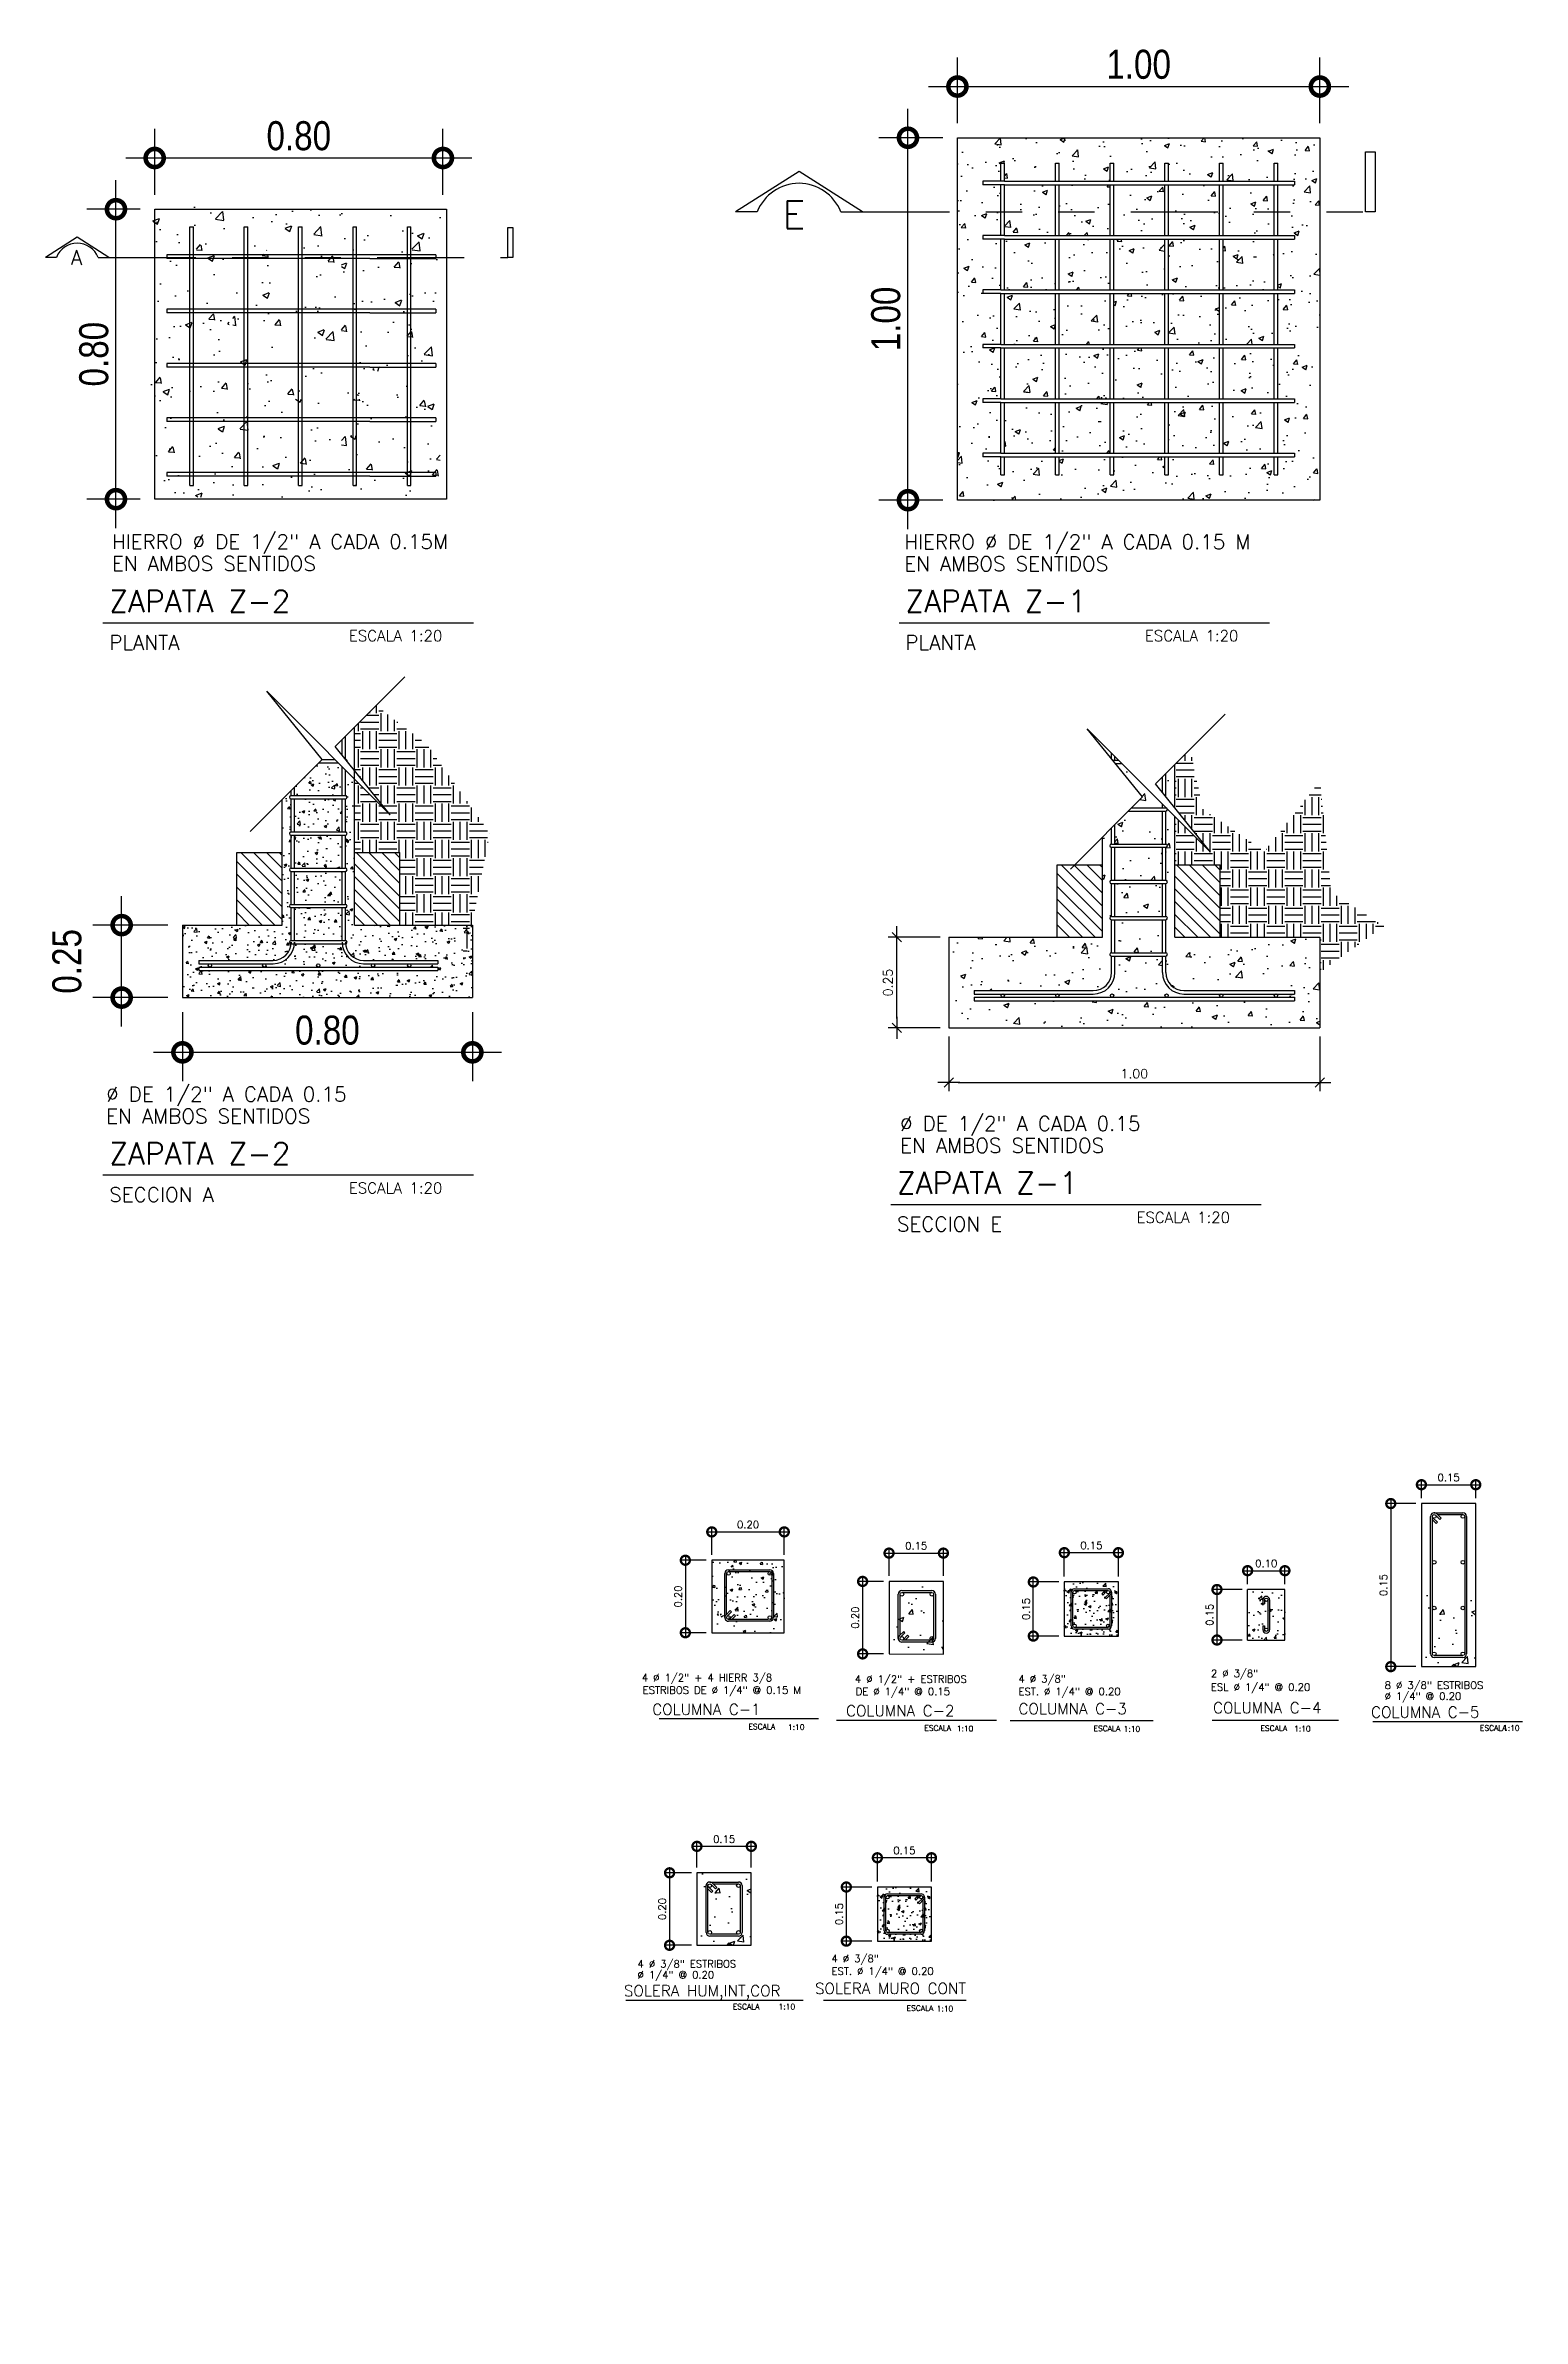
# Model space of a CAD drawing. Header units: inches. Extents: x -9 to 337, y -247 to 209.
# Drawn here: x 119.1 to 123.17, y -60.24 to -53.97 of the extents above; entities that cross this region are included whole.
import ezdxf

# ---------------------------------------------------------------- set-up
doc = ezdxf.new("R2010")
doc.units = ezdxf.units.IN
doc.header["$MEASUREMENT"] = 0
doc.header["$PDMODE"] = 34
doc.linetypes.add('ACAD_ISO09W100', pattern=[45, 24, -3, 6, -3, 6, -3])
doc.linetypes.add('HIDDEN2', pattern=[0.1875, 0.125, -0.0625])
for name, color, linetype in [('A_MUEBLES', 1, 'Continuous'), ('A_TEXTOS', 4, 'Continuous'), ('cimentacion', 4, 'Continuous'), ('COL', 6, 'Continuous'), ('COTAS', 1, 'Continuous'), ('DE_COTAS', 1, 'Continuous'), ('DE_DETALLES', 4, 'Continuous'), ('DE_TEXTOS', 4, 'Continuous'), ('E_HATCH', 8, 'Continuous'), ('hatch', 167, 'Continuous')]:
    doc.layers.add(name, color=color, linetype=linetype)
doc.styles.add('ML', font='ARIALN.TTF')
doc.styles.add('NT_10', font='romans.shx', dxfattribs={"height": 0.0203})
doc.styles.add('NT_12.5', font='romans.shx', dxfattribs={"height": 0.0254})
doc.styles.add('NT_20', font='romans.shx', dxfattribs={"height": 0.0403})
doc.styles.add('NT_25', font='romans.shx', dxfattribs={"height": 0.0509})
doc.dimstyles.new('DD_10 G', dxfattribs={"dimtxt": 0.0203, "dimasz": 0.05, "dimexe": 0.015, "dimexo": 0.015, "dimgap": 0.01, "dimtad": 1, "dimzin": 0, "dimdsep": 46, "dimtxsty": 'NT_10', "dimblk": 'DOTSMALL', "dimcen": 0.09, "dimdle": 0.015, "dimclrd": 1, "dimclre": 1, "dimclrt": 2, "dimadec": 0, "dimazin": 0, "dimtfac": 1, "dimtofl": 0, "dimtmove": 2, "dimatfit": 3, "dimldrblk": 'COT2', "dimfxl": 1, "dimtolj": 1, "dimtzin": 0, "dimarcsym": 0})
doc.dimstyles.new('DD_12.5 G', dxfattribs={"dimtxt": 0.0254, "dimasz": 0.026, "dimexe": 0.024, "dimexo": 0.024, "dimgap": 0.012, "dimtad": 1, "dimzin": 0, "dimdsep": 46, "dimtxsty": 'NT_12.5', "dimblk": 'COT2', "dimcen": 0.09, "dimdle": 0.024, "dimclrt": 4, "dimadec": 0, "dimazin": 0, "dimtfac": 1, "dimtofl": 0, "dimtmove": 2, "dimatfit": 3, "dimldrblk": 'COT2', "dimfxl": 1, "dimtolj": 1, "dimtzin": 0, "dimarcsym": 0})
doc.dimstyles.new('DD_20 G', dxfattribs={"dimtxt": 0.08, "dimasz": 0.1, "dimexe": 0.08, "dimexo": 0.04, "dimgap": 0.02, "dimtad": 1, "dimzin": 0, "dimdsep": 46, "dimtxsty": 'ML', "dimblk": 'DOTSMALL', "dimcen": 0.09, "dimdle": 0.08, "dimclrd": 1, "dimclre": 1, "dimclrt": 2, "dimadec": 0, "dimazin": 0, "dimtfac": 1, "dimtofl": 0, "dimtmove": 2, "dimatfit": 3, "dimldrblk": 'OPEN90', "dimfxl": 1, "dimtolj": 1, "dimtzin": 0, "dimarcsym": 0})
pattern_1 = [(50, (-351.051536, 14.791045), (0.071726018, -0.0062752135), [0.0075, -0.0825]), (355, (-351.051536, 14.791045), (-0.013875133, 0.075219213), [0.006, -0.066]), (100.4514, (-351.04556, 14.79052), (0.057850938, 0.068943954), [0.006374019, -0.070114211]), (46.1842, (-351.05154, 14.811045), (0.106724105, -0.016551901), [0.01125, -0.12375]), (96.6356, (-351.04264, 14.80967), (0.09346627, 0.097411787), [0.00956103, -0.1051713]), (351.1842, (-351.05154, 14.81104), (0.093466195, 0.09741186), [0.009, -0.099]), (21, (-351.041536, 14.806045), (0.059690705, -0.040261889), [0.0075, -0.0825]), (326, (-351.041536, 14.806045), (0.024331533, 0.072515005), [0.006, -0.066]), (71.4514, (-351.03656, 14.80269), (0.084022263, 0.03225305), [0.006374019, -0.070114211]), (37.5, (-351.051536, 14.791045), (0.0012159855, 0.0332893854), [0, -0.0652, 0, -0.067, 0, -0.06625]), (7.5, (-351.051536, 14.791045), (0.0263069537, 0.0394411712), [0, -0.0382, 0, -0.0637, 0, -0.02525]), (327.5, (-351.073836, 14.791045), (0.0533822436, -0.0022554872), [0, -0.025, 0, -0.078, 0, -0.1035]), (317.5, (-351.083836, 14.791045), (0.058318617, 0.0100104982), [0, -0.0325, 0, -0.0518, 0, -0.0735])]
pattern_2 = [(50, (-278.84232, -153.45075), (0.143452037, -0.012550427), [0.015, -0.165]), (355, (-278.84232, -153.45075), (-0.027750267, 0.150438427), [0.012, -0.132]), (100.4514, (-278.83037, -153.4518), (0.115701876, 0.13788791), [0.01274804, -0.14022842]), (46.1842, (-278.84232, -153.41075), (0.21344821, -0.0331038), [0.0225, -0.2475]), (96.6356, (-278.82453, -153.41351), (0.18693254, 0.19482357), [0.01912206, -0.2103426]), (351.1842, (-278.84232, -153.41075), (0.18693239, 0.19482372), [0.018, -0.198]), (21, (-278.82232, -153.42075), (0.11938141, -0.080523778), [0.015, -0.165]), (326, (-278.82232, -153.42075), (0.048663066, 0.14503001), [0.012, -0.132]), (71.4514, (-278.81237, -153.42746), (0.168044526, 0.0645061), [0.01274804, -0.14022842]), (37.5, (-278.84232, -153.450753), (0.002431971, 0.066578771), [0, -0.1304, 0, -0.134, 0, -0.1325]), (7.5, (-278.84232, -153.45075), (0.052613907, 0.078882342), [0, -0.0764, 0, -0.1274, 0, -0.0505]), (327.5, (-278.88692, -153.450753), (0.106764487, -0.004510974), [0, -0.05, 0, -0.156, 0, -0.207]), (317.5, (-278.90692, -153.45075), (0.116637234, 0.020020996), [0, -0.065, 0, -0.1036, 0, -0.147])]
pattern_3 = [(50, (-276.84343, -152.68202), (0.143452037, -0.012550427), [0.015, -0.165]), (355, (-276.84343, -152.68202), (-0.027750267, 0.150438427), [0.012, -0.132]), (100.4514, (-276.83147, -152.68306), (0.115701876, 0.13788791), [0.01274804, -0.14022842]), (46.1842, (-276.84343, -152.64202), (0.21344821, -0.0331038), [0.0225, -0.2475]), (96.6356, (-276.82564, -152.64478), (0.18693254, 0.19482357), [0.01912206, -0.2103426]), (351.1842, (-276.84343, -152.64202), (0.18693239, 0.19482372), [0.018, -0.198]), (21, (-276.82343, -152.65202), (0.11938141, -0.080523778), [0.015, -0.165]), (326, (-276.82343, -152.65202), (0.048663066, 0.14503001), [0.012, -0.132]), (71.4514, (-276.81348, -152.65873), (0.168044526, 0.0645061), [0.01274804, -0.14022842]), (37.5, (-276.84343, -152.682017), (0.002431971, 0.066578771), [0, -0.1304, 0, -0.134, 0, -0.1325]), (7.5, (-276.84343, -152.68202), (0.052613907, 0.078882342), [0, -0.0764, 0, -0.1274, 0, -0.0505]), (327.5, (-276.88803, -152.682017), (0.106764487, -0.004510974), [0, -0.05, 0, -0.156, 0, -0.207]), (317.5, (-276.90803, -152.68202), (0.116637234, 0.020020996), [0, -0.065, 0, -0.1036, 0, -0.147])]
pattern_4 = [(50, (-351.5674, 13.94932), (0.071726018, -0.0062752135), [0.0075, -0.0825]), (355, (-351.5674, 13.94932), (-0.013875133, 0.075219213), [0.006, -0.066]), (100.4514, (-351.561426, 13.9488), (0.057850938, 0.068943954), [0.006374019, -0.070114211]), (46.1842, (-351.5674, 13.96932), (0.106724105, -0.016551901), [0.01125, -0.12375]), (96.6356, (-351.55851, 13.96794), (0.09346627, 0.097411787), [0.00956103, -0.1051713]), (351.1842, (-351.5674, 13.96932), (0.093466195, 0.09741186), [0.009, -0.099]), (21, (-351.5574, 13.96432), (0.059690705, -0.040261889), [0.0075, -0.0825]), (326, (-351.5574, 13.96432), (0.024331533, 0.072515005), [0.006, -0.066]), (71.4514, (-351.55243, 13.96097), (0.084022263, 0.03225305), [0.006374019, -0.070114211]), (37.5, (-351.567403, 13.949322), (0.0012159855, 0.0332893854), [0, -0.0652, 0, -0.067, 0, -0.06625]), (7.5, (-351.567403, 13.949322), (0.0263069537, 0.0394411712), [0, -0.0382, 0, -0.0637, 0, -0.02525]), (327.5, (-351.589703, 13.949322), (0.0533822436, -0.0022554872), [0, -0.025, 0, -0.078, 0, -0.1035]), (317.5, (-351.599703, 13.94932), (0.058318617, 0.0100104982), [0, -0.0325, 0, -0.0518, 0, -0.0735])]

msp = doc.modelspace()

# ---------------------------------------------------------------- texts
at = {"layer": 'A_TEXTOS', "color": 4, "style": 'NT_20'}
for s, p in [('A', (119.1689, -54.5758)), ('HIERRO %%C DE 1/2" A CADA 0.15M ', (119.2823, -55.36)), ('HIERRO %%C DE 1/2" A CADA 0.15 M ', (121.4684, -55.3606)), ('EN AMBOS SENTIDOS', (119.2823, -55.4205)), ('EN AMBOS SENTIDOS', (121.4684, -55.4211)), ('PLANTA', (119.275, -55.6379)), ('PLANTA', (121.4715, -55.6379)), ('%%C DE 1/2" A CADA 0.15 ', (119.2665, -56.8843)), ('EN AMBOS SENTIDOS', (119.2665, -56.9448)), ('%%C DE 1/2" A CADA 0.15 ', (121.4571, -56.9655)), ('EN AMBOS SENTIDOS', (121.4571, -57.026)), ('SECCION A', (119.275, -57.1616)), ('SECCION E', (121.4483, -57.2428))]:
    msp.add_text(s, height=0.0403, dxfattribs=at).set_placement(p)
at = {"layer": 'A_TEXTOS', "color": 5, "style": 'NT_20'}
for s, p in [('ZAPATA Z-2', (119.275, -55.5344)), ('ZAPATA Z-1', (121.4715, -55.5344)), ('ZAPATA Z-2', (119.275, -57.0581)), ('ZAPATA Z-1', (121.4483, -57.1393))]:
    msp.add_text(s, height=0.06045, dxfattribs=at).set_placement(p)
at = {"layer": 'A_TEXTOS', "color": 1, "style": 'NT_20'}
for p in [(119.9363, -55.6145), (122.1328, -55.6145), (119.9363, -57.1382), (122.1096, -57.2194)]:
    msp.add_text('ESCALA 1:20', height=0.030225, dxfattribs=at).set_placement(p)
at = {"layer": 'COL', "color": 4, "linetype": 'ByBlock', "style": 'NT_10'}
for s, p in [('2 %%C 3/8" ', (122.3148, -58.4725)), ('4 %%C 3/8" ', (121.7838, -58.4877)), ('EST. %%C 1/4" @ 0.20', (121.7838, -58.5226)), ('ESL %%C 1/4" @ 0.20', (122.3148, -58.5104)), ('4 %%C 3/8" ', (121.2679, -59.2595)), ('EST. %%C 1/4" @ 0.20', (121.2679, -59.2943))]:
    msp.add_text(s, height=0.0203, dxfattribs=at).set_placement(p)
at = {"layer": 'COL', "color": 6, "linetype": 'ByBlock', "style": 'NT_10'}
for s, p in [('COLUMNA C-3', (121.7838, -58.5752)), ('COLUMNA C-4', (122.3207, -58.5724)), ('SOLERA MURO CONT', (121.2224, -59.3469))]:
    msp.add_text(s, height=0.03045, dxfattribs=at).set_placement(p)
at = {"layer": 'DE_DETALLES', "color": 6, "style": 'NT_25'}
msp.add_text('E', height=0.0764, dxfattribs=at).set_placement((121.1327, -54.4757))
at = {"layer": 'DE_TEXTOS', "color": 4, "linetype": 'ByBlock', "style": 'NT_10'}
for s, p in [('4 %%C 1/2" + 4 HIERR 3/8', (120.7446, -58.4843)), ('ESTRIBOS DE %%C 1/4" @ 0.15 M', (120.7468, -58.5186)), ('4 %%C 1/2" + ESTRIBOS', (121.3324, -58.4883)), ('DE %%C 1/4" @ 0.15', (121.3346, -58.5226)), ('8 %%C 3/8" ESTRIBOS ', (122.7941, -58.5054)), ('%%C 1/4" @ 0.20', (122.7941, -58.5356)), ('4 %%C 3/8" ESTRIBOS ', (120.7327, -59.2742)), ('%%C 1/4" @ 0.20', (120.7327, -59.3043))]:
    msp.add_text(s, height=0.0203, dxfattribs=at).set_placement(p)
at = {"layer": 'DE_TEXTOS', "color": 6, "linetype": 'ByBlock', "style": 'NT_10'}
for s, p in [('COLUMNA C-1', (120.7733, -58.5768)), ('COLUMNA C-2', (121.3081, -58.5808)), ('COLUMNA C-5', (122.7567, -58.5846)), ('SOLERA HUM,INT,COR', (120.6952, -59.3533))]:
    msp.add_text(s, height=0.03045, dxfattribs=at).set_placement(p)
at = {"layer": 'DE_TEXTOS', "color": 1, "linetype": 'Continuous', "style": 'NT_10'}
for s, p in [('ESCALA', (121.0387, -58.6168)), ('1:10', (121.1476, -58.6182)), ('ESCALA', (121.524, -58.6208)), ('1:10', (121.6135, -58.6222)), ('ESCALA', (121.9909, -58.6219)), ('1:10', (122.074, -58.6233)), ('ESCALA', (122.4513, -58.6213)), ('1:10', (122.5442, -58.6227)), ('ESCALA', (123.0569, -58.6207)), ('1:10', (123.1207, -58.6209)), ('ESCALA', (120.9955, -59.3894)), ('1:10', (121.1218, -59.3896)), ('ESCALA', (121.4751, -59.3936)), ('1:10', (121.5581, -59.395))]:
    msp.add_text(s, height=0.01523, dxfattribs=at).set_placement(p)

# ---------------------------------------------------------------- blocks, each defined once
blk = doc.blocks.new('_DotSmall')
at = {"color": 0, "linetype": 'ByBlock', "const_width": 0.5}
blk.add_lwpolyline([(-0.0625, 0, 1), (0.0625, 0, 1)], format="xyb", close=True, dxfattribs=at)
blk = doc.blocks.new('*D282')
at = {"layer": 'A_MUEBLES', "color": 1, "lineweight": -2, "transparency": 16777216}
for p, q in [((119.4769, -56.6378), (119.4769, -56.8288)), ((120.2769, -56.6378), (120.2769, -56.8288)), ((119.3969, -56.7488), (120.3569, -56.7488))]:
    blk.add_line(p, q, dxfattribs=at)
at = {"layer": 'DEFPOINTS', "color": 0, "transparency": 16777216}
for p in [(119.4769, -56.5978), (120.2769, -56.5978), (120.2769, -56.7488)]:
    blk.add_point(p, dxfattribs=at)
at = {"layer": 'A_MUEBLES', "color": 1, "lineweight": -2, "transparency": 16777216, "xscale": 0.1, "yscale": 0.1, "zscale": 0.1, "rotation": 180}
blk.add_blockref('_DotSmall', (119.4769, -56.7488), dxfattribs=at)
at = {"layer": 'A_MUEBLES', "color": 1, "lineweight": -2, "transparency": 16777216, "xscale": 0.1, "yscale": 0.1, "zscale": 0.1}
blk.add_blockref('_DotSmall', (120.2769, -56.7488), dxfattribs=at)
at = {"layer": 'A_MUEBLES', "color": 2, "transparency": 16777216, "insert": (119.8769, -56.688), "char_height": 0.08, "attachment_point": 5, "style": 'ML'}
blk.add_mtext('\\A1;0.80', dxfattribs=at)
blk = doc.blocks.new('_Open90')
at = {"color": 0, "linetype": 'ByBlock', "lineweight": -2}
for p, q in [((0, 0), (-1, 0)), ((-0.5, 0.5), (0, 0)), ((0, 0), (-0.5, -0.5))]:
    blk.add_line(p, q, dxfattribs=at)
blk = doc.blocks.new('*D283')
at = {"layer": 'A_MUEBLES', "color": 1, "lineweight": -2, "transparency": 16777216}
for p, q in [((119.3093, -56.6778), (119.3093, -56.3178)), ((119.4369, -56.3978), (119.2293, -56.3978)), ((119.4369, -56.5978), (119.2293, -56.5978))]:
    blk.add_line(p, q, dxfattribs=at)
at = {"layer": 'DEFPOINTS', "color": 0, "transparency": 16777216}
for p in [(119.3093, -56.3978), (119.4769, -56.3978), (119.4769, -56.5978)]:
    blk.add_point(p, dxfattribs=at)
at = {"layer": 'A_MUEBLES', "color": 1, "lineweight": -2, "transparency": 16777216, "xscale": 0.1, "yscale": 0.1, "zscale": 0.1}
for p, rotation in [((119.3093, -56.3978), 90), ((119.3093, -56.5978), 270)]:
    blk.add_blockref('_DotSmall', p, dxfattribs=dict(at, rotation=rotation))
at = {"layer": 'A_MUEBLES', "color": 2, "transparency": 16777216, "insert": (119.1585, -56.4978), "char_height": 0.08, "attachment_point": 5, "rotation": 90, "style": 'ML'}
blk.add_mtext('\\A1;0.25', dxfattribs=at)
blk = doc.blocks.new('*D284')
at = {"layer": 'A_MUEBLES', "color": 1, "lineweight": -2, "transparency": 16777216}
for p, q in [((119.2936, -55.3025), (119.2936, -54.3425)), ((119.3604, -54.4225), (119.2136, -54.4225)), ((119.3604, -55.2225), (119.2136, -55.2225))]:
    blk.add_line(p, q, dxfattribs=at)
at = {"layer": 'DEFPOINTS', "color": 0, "transparency": 16777216}
for p in [(119.2936, -54.4225), (119.4004, -54.4225), (119.4004, -55.2225)]:
    blk.add_point(p, dxfattribs=at)
at = {"layer": 'A_MUEBLES', "color": 1, "lineweight": -2, "transparency": 16777216, "xscale": 0.1, "yscale": 0.1, "zscale": 0.1}
for p, rotation in [((119.2936, -54.4225), 90), ((119.2936, -55.2225), 270)]:
    blk.add_blockref('_DotSmall', p, dxfattribs=dict(at, rotation=rotation))
at = {"layer": 'A_MUEBLES', "color": 2, "transparency": 16777216, "insert": (119.2328, -54.8225), "char_height": 0.08, "attachment_point": 5, "rotation": 90, "style": 'ML'}
blk.add_mtext('\\A1;0.80', dxfattribs=at)
blk = doc.blocks.new('*D285')
at = {"layer": 'A_MUEBLES', "color": 1, "lineweight": -2, "transparency": 16777216}
for p, q in [((119.4004, -54.3825), (119.4004, -54.2012)), ((120.1957, -54.3825), (120.1957, -54.2012)), ((119.3204, -54.2812), (120.2757, -54.2812))]:
    blk.add_line(p, q, dxfattribs=at)
at = {"layer": 'DEFPOINTS', "color": 0, "transparency": 16777216}
for p in [(120.1957, -54.2812), (119.4004, -54.4225), (120.1957, -54.4225)]:
    blk.add_point(p, dxfattribs=at)
at = {"layer": 'A_MUEBLES', "color": 1, "lineweight": -2, "transparency": 16777216, "xscale": 0.1, "yscale": 0.1, "zscale": 0.1, "rotation": 180}
blk.add_blockref('_DotSmall', (119.4004, -54.2812), dxfattribs=at)
at = {"layer": 'A_MUEBLES', "color": 1, "lineweight": -2, "transparency": 16777216, "xscale": 0.1, "yscale": 0.1, "zscale": 0.1}
blk.add_blockref('_DotSmall', (120.1957, -54.2812), dxfattribs=at)
at = {"layer": 'A_MUEBLES', "color": 2, "transparency": 16777216, "insert": (119.798, -54.2203), "char_height": 0.08, "attachment_point": 5, "style": 'ML'}
blk.add_mtext('\\A1;0.80', dxfattribs=at)
blk = doc.blocks.new('*D299')
at = {"layer": 'DE_COTAS', "color": 1, "lineweight": -2, "transparency": 16777216}
for p, q in [((120.8646, -58.1352), (120.8646, -58.3652)), ((120.9225, -58.1502), (120.8496, -58.1502)), ((120.9224, -58.3502), (120.8496, -58.3502))]:
    blk.add_line(p, q, dxfattribs=at)
at = {"layer": 'DEFPOINTS', "color": 0, "transparency": 16777216}
for p in [(120.9375, -58.1502), (120.8646, -58.3502), (120.9374, -58.3502)]:
    blk.add_point(p, dxfattribs=at)
at = {"layer": 'DE_COTAS', "color": 1, "lineweight": -2, "transparency": 16777216, "xscale": 0.05, "yscale": 0.05, "zscale": 0.05}
for p, rotation in [((120.8646, -58.1502), 90), ((120.8646, -58.3502), 270)]:
    blk.add_blockref('_DotSmall', p, dxfattribs=dict(at, rotation=rotation))
at = {"layer": 'DE_COTAS', "color": 2, "transparency": 16777216, "insert": (120.8444, -58.2502), "char_height": 0.0203, "attachment_point": 5, "rotation": 90, "style": 'NT_10'}
blk.add_mtext('\\A1;0.20', dxfattribs=at)
blk = doc.blocks.new('COT2')
blk.add_line((-1.164, 0), (1.164, 0))
at = {"color": 9, "linetype": 'ByBlock'}
blk.add_line((-0.5, -0.5), (0.5, 0.5), dxfattribs=at)
blk = doc.blocks.new('*D300')
at = {"layer": 'DE_COTAS', "color": 1, "lineweight": -2, "transparency": 16777216}
for p, q in [((120.9225, -58.072), (121.1525, -58.072)), ((120.9375, -58.1352), (120.9375, -58.057)), ((121.1375, -58.1352), (121.1375, -58.057))]:
    blk.add_line(p, q, dxfattribs=at)
at = {"layer": 'DEFPOINTS', "color": 0, "transparency": 16777216}
for p in [(121.1375, -58.072), (120.9375, -58.1502), (121.1375, -58.1502)]:
    blk.add_point(p, dxfattribs=at)
at = {"layer": 'DE_COTAS', "color": 1, "lineweight": -2, "transparency": 16777216, "xscale": 0.05, "yscale": 0.05, "zscale": 0.05, "rotation": 180}
blk.add_blockref('_DotSmall', (120.9375, -58.072), dxfattribs=at)
at = {"layer": 'DE_COTAS', "color": 1, "lineweight": -2, "transparency": 16777216, "xscale": 0.05, "yscale": 0.05, "zscale": 0.05}
blk.add_blockref('_DotSmall', (121.1375, -58.072), dxfattribs=at)
at = {"layer": 'DE_COTAS', "color": 2, "transparency": 16777216, "insert": (121.0375, -58.0519), "char_height": 0.0203, "attachment_point": 5, "style": 'NT_10'}
blk.add_mtext('\\A1;0.20', dxfattribs=at)
blk = doc.blocks.new('*D301')
at = {"layer": 'COTAS', "color": 1, "linetype": 'Continuous', "lineweight": -2, "transparency": 16777216}
for p, q in [((122.0745, -58.1293), (121.8952, -58.1293)), ((121.9102, -58.1951), (121.9102, -58.1143)), ((122.0595, -58.1951), (122.0595, -58.1143))]:
    blk.add_line(p, q, dxfattribs=at)
at = {"layer": 'DEFPOINTS', "color": 0, "linetype": 'Continuous', "transparency": 16777216}
for p in [(121.9102, -58.1293), (121.9102, -58.2101), (122.0595, -58.2101)]:
    blk.add_point(p, dxfattribs=at)
at = {"layer": 'COTAS', "color": 1, "linetype": 'Continuous', "lineweight": -2, "transparency": 16777216, "xscale": 0.05, "yscale": 0.05, "zscale": 0.05, "rotation": 180}
blk.add_blockref('_DotSmall', (121.9102, -58.1293), dxfattribs=at)
at = {"layer": 'COTAS', "color": 1, "linetype": 'Continuous', "lineweight": -2, "transparency": 16777216, "xscale": 0.05, "yscale": 0.05, "zscale": 0.05}
blk.add_blockref('_DotSmall', (122.0595, -58.1293), dxfattribs=at)
at = {"layer": 'COTAS', "color": 2, "linetype": 'Continuous', "transparency": 16777216, "insert": (121.9849, -58.1092), "char_height": 0.0203, "attachment_point": 5, "style": 'NT_10'}
blk.add_mtext('\\A1;0.15', dxfattribs=at)
blk = doc.blocks.new('*D302')
at = {"layer": 'COTAS', "color": 1, "linetype": 'Continuous', "lineweight": -2, "transparency": 16777216}
for p, q in [((121.8247, -58.3744), (121.8247, -58.1951)), ((121.8952, -58.2101), (121.8097, -58.2101)), ((121.8952, -58.3594), (121.8097, -58.3594))]:
    blk.add_line(p, q, dxfattribs=at)
at = {"layer": 'DEFPOINTS', "color": 0, "linetype": 'Continuous', "transparency": 16777216}
for p in [(121.8247, -58.2101), (121.9102, -58.2101), (121.9102, -58.3594)]:
    blk.add_point(p, dxfattribs=at)
at = {"layer": 'COTAS', "color": 1, "linetype": 'Continuous', "lineweight": -2, "transparency": 16777216, "xscale": 0.05, "yscale": 0.05, "zscale": 0.05}
for p, rotation in [((121.8247, -58.2101), 90), ((121.8247, -58.3594), 270)]:
    blk.add_blockref('_DotSmall', p, dxfattribs=dict(at, rotation=rotation))
at = {"layer": 'COTAS', "color": 2, "linetype": 'Continuous', "transparency": 16777216, "insert": (121.8046, -58.2847), "char_height": 0.0203, "attachment_point": 5, "rotation": 90, "style": 'NT_10'}
blk.add_mtext('\\A1;0.15', dxfattribs=at)
blk = doc.blocks.new('*D303')
at = {"layer": 'COTAS', "color": 1, "linetype": 'Continuous', "lineweight": -2, "transparency": 16777216}
for p, q in [((122.401, -58.231), (122.3165, -58.231)), ((122.3315, -58.216), (122.3315, -58.3853)), ((122.401, -58.3703), (122.3165, -58.3703))]:
    blk.add_line(p, q, dxfattribs=at)
at = {"layer": 'DEFPOINTS', "color": 0, "linetype": 'Continuous', "transparency": 16777216}
for p in [(122.416, -58.231), (122.3315, -58.3703), (122.416, -58.3703)]:
    blk.add_point(p, dxfattribs=at)
at = {"layer": 'COTAS', "color": 1, "linetype": 'Continuous', "lineweight": -2, "transparency": 16777216, "xscale": 0.05, "yscale": 0.05, "zscale": 0.05}
for p, rotation in [((122.3315, -58.231), 90), ((122.3315, -58.3703), 270)]:
    blk.add_blockref('_DotSmall', p, dxfattribs=dict(at, rotation=rotation))
at = {"layer": 'COTAS', "color": 2, "linetype": 'Continuous', "transparency": 16777216, "insert": (122.3113, -58.3007), "char_height": 0.0203, "attachment_point": 5, "rotation": 90, "style": 'NT_10'}
blk.add_mtext('\\A1;0.15', dxfattribs=at)
blk = doc.blocks.new('*D304')
at = {"layer": 'COTAS', "color": 1, "linetype": 'Continuous', "lineweight": -2, "transparency": 16777216}
for p, q in [((122.401, -58.179), (122.5339, -58.179)), ((122.416, -58.216), (122.416, -58.164)), ((122.5189, -58.216), (122.5189, -58.164))]:
    blk.add_line(p, q, dxfattribs=at)
at = {"layer": 'DEFPOINTS', "color": 0, "linetype": 'Continuous', "transparency": 16777216}
for p in [(122.5189, -58.179), (122.416, -58.231), (122.5189, -58.231)]:
    blk.add_point(p, dxfattribs=at)
at = {"layer": 'COTAS', "color": 1, "linetype": 'Continuous', "lineweight": -2, "transparency": 16777216, "xscale": 0.05, "yscale": 0.05, "zscale": 0.05, "rotation": 180}
blk.add_blockref('_DotSmall', (122.416, -58.179), dxfattribs=at)
at = {"layer": 'COTAS', "color": 1, "linetype": 'Continuous', "lineweight": -2, "transparency": 16777216, "xscale": 0.05, "yscale": 0.05, "zscale": 0.05}
blk.add_blockref('_DotSmall', (122.5189, -58.179), dxfattribs=at)
at = {"layer": 'COTAS', "color": 2, "linetype": 'Continuous', "transparency": 16777216, "insert": (122.4674, -58.1588), "char_height": 0.0203, "attachment_point": 5, "style": 'NT_10'}
blk.add_mtext('\\A1;0.10', dxfattribs=at)
blk = doc.blocks.new('*D305')
at = {"layer": 'DE_COTAS', "color": 1, "lineweight": -2, "transparency": 16777216}
for p, q in [((120.8816, -59.0126), (120.8061, -59.0126)), ((120.8211, -58.9976), (120.8211, -59.2276)), ((120.8816, -59.2126), (120.8061, -59.2126))]:
    blk.add_line(p, q, dxfattribs=at)
at = {"layer": 'DEFPOINTS', "color": 0, "transparency": 16777216}
for p in [(120.8966, -59.0126), (120.8211, -59.2126), (120.8966, -59.2126)]:
    blk.add_point(p, dxfattribs=at)
at = {"layer": 'DE_COTAS', "color": 1, "lineweight": -2, "transparency": 16777216, "xscale": 0.05, "yscale": 0.05, "zscale": 0.05}
for p, rotation in [((120.8211, -59.0126), 90), ((120.8211, -59.2126), 270)]:
    blk.add_blockref('_DotSmall', p, dxfattribs=dict(at, rotation=rotation))
at = {"layer": 'DE_COTAS', "color": 2, "transparency": 16777216, "insert": (120.801, -59.1126), "char_height": 0.0203, "attachment_point": 5, "rotation": 90, "style": 'NT_10'}
blk.add_mtext('\\A1;0.20', dxfattribs=at)
blk = doc.blocks.new('*D306')
at = {"layer": 'DE_COTAS', "color": 1, "lineweight": -2, "transparency": 16777216}
for p, q in [((121.0616, -58.9396), (120.8816, -58.9396)), ((120.8966, -58.9976), (120.8966, -58.9246)), ((121.0466, -58.9976), (121.0466, -58.9246))]:
    blk.add_line(p, q, dxfattribs=at)
at = {"layer": 'DEFPOINTS', "color": 0, "transparency": 16777216}
for p in [(120.8966, -58.9396), (120.8966, -59.0126), (121.0466, -59.0126)]:
    blk.add_point(p, dxfattribs=at)
at = {"layer": 'DE_COTAS', "color": 1, "lineweight": -2, "transparency": 16777216, "xscale": 0.05, "yscale": 0.05, "zscale": 0.05, "rotation": 180}
blk.add_blockref('_DotSmall', (120.8966, -58.9396), dxfattribs=at)
at = {"layer": 'DE_COTAS', "color": 1, "lineweight": -2, "transparency": 16777216, "xscale": 0.05, "yscale": 0.05, "zscale": 0.05}
blk.add_blockref('_DotSmall', (121.0466, -58.9396), dxfattribs=at)
at = {"layer": 'DE_COTAS', "color": 2, "transparency": 16777216, "insert": (120.9716, -58.9195), "char_height": 0.0203, "attachment_point": 5, "style": 'NT_10'}
blk.add_mtext('\\A1;0.15', dxfattribs=at)
blk = doc.blocks.new('*D307')
at = {"layer": 'DE_COTAS', "color": 0, "linetype": 'Continuous', "lineweight": -2, "transparency": 16777216}
for p, q in [((121.5913, -56.7053), (121.5913, -56.8563)), ((122.6153, -56.7053), (122.6153, -56.8563)), ((121.6173, -56.8323), (122.5893, -56.8323))]:
    blk.add_line(p, q, dxfattribs=at)
at = {"layer": 'DEFPOINTS', "color": 0, "linetype": 'Continuous', "transparency": 16777216}
for p in [(121.5913, -56.6813), (122.6153, -56.6813), (122.6153, -56.8323)]:
    blk.add_point(p, dxfattribs=at)
at = {"layer": 'DE_COTAS', "color": 0, "linetype": 'Continuous', "lineweight": -2, "transparency": 16777216, "xscale": 0.026, "yscale": 0.026, "zscale": 0.026, "rotation": 180}
blk.add_blockref('COT2', (121.5913, -56.8323), dxfattribs=at)
at = {"layer": 'DE_COTAS', "color": 0, "linetype": 'Continuous', "lineweight": -2, "transparency": 16777216, "xscale": 0.026, "yscale": 0.026, "zscale": 0.026}
blk.add_blockref('COT2', (122.6153, -56.8323), dxfattribs=at)
at = {"layer": 'DE_COTAS', "color": 4, "linetype": 'Continuous', "transparency": 16777216, "insert": (122.1033, -56.8076), "char_height": 0.0254, "attachment_point": 5, "style": 'NT_12.5'}
blk.add_mtext('\\A1;1.00', dxfattribs=at)
blk = doc.blocks.new('*D308')
at = {"layer": 'DE_COTAS', "color": 0, "linetype": 'Continuous', "lineweight": -2, "transparency": 16777216}
for p, q in [((121.5673, -56.4313), (121.4242, -56.4313)), ((121.4482, -56.6553), (121.4482, -56.4573)), ((121.5673, -56.6813), (121.4242, -56.6813))]:
    blk.add_line(p, q, dxfattribs=at)
at = {"layer": 'DEFPOINTS', "color": 0, "linetype": 'Continuous', "transparency": 16777216}
for p in [(121.4482, -56.4313), (121.5913, -56.4313), (121.5913, -56.6813)]:
    blk.add_point(p, dxfattribs=at)
at = {"layer": 'DE_COTAS', "color": 0, "linetype": 'Continuous', "lineweight": -2, "transparency": 16777216, "xscale": 0.026, "yscale": 0.026, "zscale": 0.026}
for p, rotation in [((121.4482, -56.4313), 90), ((121.4482, -56.6813), 270)]:
    blk.add_blockref('COT2', p, dxfattribs=dict(at, rotation=rotation))
at = {"layer": 'DE_COTAS', "color": 4, "linetype": 'Continuous', "transparency": 16777216, "insert": (121.4235, -56.5563), "char_height": 0.0254, "attachment_point": 5, "rotation": 90, "style": 'NT_12.5'}
blk.add_mtext('\\A1;0.25', dxfattribs=at)
blk = doc.blocks.new('*D309')
at = {"layer": 'DE_COTAS', "color": 1, "linetype": 'Continuous', "lineweight": -2, "transparency": 16777216}
for p, q in [((121.4789, -55.3054), (121.4789, -54.1454)), ((121.5753, -54.2254), (121.3989, -54.2254)), ((121.5753, -55.2254), (121.3989, -55.2254))]:
    blk.add_line(p, q, dxfattribs=at)
at = {"layer": 'DEFPOINTS', "color": 0, "linetype": 'Continuous', "transparency": 16777216}
for p in [(121.4789, -54.2254), (121.6153, -54.2254), (121.6153, -55.2254)]:
    blk.add_point(p, dxfattribs=at)
at = {"layer": 'DE_COTAS', "color": 1, "linetype": 'Continuous', "lineweight": -2, "transparency": 16777216, "xscale": 0.1, "yscale": 0.1, "zscale": 0.1}
for p, rotation in [((121.4789, -54.2254), 90), ((121.4789, -55.2254), 270)]:
    blk.add_blockref('_DotSmall', p, dxfattribs=dict(at, rotation=rotation))
at = {"layer": 'DE_COTAS', "color": 2, "linetype": 'Continuous', "transparency": 16777216, "insert": (121.418, -54.7254), "char_height": 0.08, "attachment_point": 5, "rotation": 90, "style": 'ML'}
blk.add_mtext('\\A1;1.00', dxfattribs=at)
blk = doc.blocks.new('*D310')
at = {"layer": 'DE_COTAS', "color": 1, "linetype": 'Continuous', "lineweight": -2, "transparency": 16777216}
for p, q in [((121.6153, -54.1854), (121.6153, -54.0041)), ((122.6153, -54.1854), (122.6153, -54.0041)), ((121.5353, -54.0841), (122.6953, -54.0841))]:
    blk.add_line(p, q, dxfattribs=at)
at = {"layer": 'DEFPOINTS', "color": 0, "linetype": 'Continuous', "transparency": 16777216}
for p in [(122.6153, -54.0841), (121.6153, -54.2254), (122.6153, -54.2254)]:
    blk.add_point(p, dxfattribs=at)
at = {"layer": 'DE_COTAS', "color": 1, "linetype": 'Continuous', "lineweight": -2, "transparency": 16777216, "xscale": 0.1, "yscale": 0.1, "zscale": 0.1, "rotation": 180}
blk.add_blockref('_DotSmall', (121.6153, -54.0841), dxfattribs=at)
at = {"layer": 'DE_COTAS', "color": 1, "linetype": 'Continuous', "lineweight": -2, "transparency": 16777216, "xscale": 0.1, "yscale": 0.1, "zscale": 0.1}
blk.add_blockref('_DotSmall', (122.6153, -54.0841), dxfattribs=at)
at = {"layer": 'DE_COTAS', "color": 2, "linetype": 'Continuous', "transparency": 16777216, "insert": (122.1153, -54.0232), "char_height": 0.08, "attachment_point": 5, "style": 'ML'}
blk.add_mtext('\\A1;1.00', dxfattribs=at)
blk = doc.blocks.new('*D311')
at = {"layer": 'DE_COTAS', "color": 1, "lineweight": -2, "transparency": 16777216}
for p, q in [((121.3537, -58.1936), (121.3537, -58.4236)), ((121.4116, -58.2086), (121.3387, -58.2086)), ((121.4115, -58.4086), (121.3387, -58.4086))]:
    blk.add_line(p, q, dxfattribs=at)
at = {"layer": 'DEFPOINTS', "color": 0, "transparency": 16777216}
for p in [(121.4266, -58.2086), (121.3537, -58.4086), (121.4265, -58.4086)]:
    blk.add_point(p, dxfattribs=at)
at = {"layer": 'DE_COTAS', "color": 1, "lineweight": -2, "transparency": 16777216, "xscale": 0.05, "yscale": 0.05, "zscale": 0.05}
for p, rotation in [((121.3537, -58.2086), 90), ((121.3537, -58.4086), 270)]:
    blk.add_blockref('_DotSmall', p, dxfattribs=dict(at, rotation=rotation))
at = {"layer": 'DE_COTAS', "color": 2, "transparency": 16777216, "insert": (121.3335, -58.3086), "char_height": 0.0203, "attachment_point": 5, "rotation": 90, "style": 'NT_10'}
blk.add_mtext('\\A1;0.20', dxfattribs=at)
blk = doc.blocks.new('*D312')
at = {"layer": 'DE_COTAS', "color": 1, "lineweight": -2, "transparency": 16777216}
for p, q in [((121.4116, -58.1305), (121.5916, -58.1305)), ((121.4266, -58.1936), (121.4266, -58.1155)), ((121.5766, -58.1936), (121.5766, -58.1155))]:
    blk.add_line(p, q, dxfattribs=at)
at = {"layer": 'DEFPOINTS', "color": 0, "transparency": 16777216}
for p in [(121.5766, -58.1305), (121.4266, -58.2086), (121.5766, -58.2086)]:
    blk.add_point(p, dxfattribs=at)
at = {"layer": 'DE_COTAS', "color": 1, "lineweight": -2, "transparency": 16777216, "xscale": 0.05, "yscale": 0.05, "zscale": 0.05, "rotation": 180}
blk.add_blockref('_DotSmall', (121.4266, -58.1305), dxfattribs=at)
at = {"layer": 'DE_COTAS', "color": 1, "lineweight": -2, "transparency": 16777216, "xscale": 0.05, "yscale": 0.05, "zscale": 0.05}
blk.add_blockref('_DotSmall', (121.5766, -58.1305), dxfattribs=at)
at = {"layer": 'DE_COTAS', "color": 2, "transparency": 16777216, "insert": (121.5016, -58.1103), "char_height": 0.0203, "attachment_point": 5, "style": 'NT_10'}
blk.add_mtext('\\A1;0.15', dxfattribs=at)
blk = doc.blocks.new('*D318')
at = {"layer": 'COTAS', "color": 1, "linetype": 'Continuous', "lineweight": -2, "transparency": 16777216}
for p, q in [((122.8805, -57.9418), (123.0605, -57.9418)), ((122.8955, -57.9788), (122.8955, -57.9268)), ((123.0455, -57.9788), (123.0455, -57.9268))]:
    blk.add_line(p, q, dxfattribs=at)
at = {"layer": 'DEFPOINTS', "color": 0, "linetype": 'Continuous', "transparency": 16777216}
for p in [(123.0455, -57.9418), (122.8955, -57.9938), (123.0455, -57.9938)]:
    blk.add_point(p, dxfattribs=at)
at = {"layer": 'COTAS', "color": 1, "linetype": 'Continuous', "lineweight": -2, "transparency": 16777216, "xscale": 0.05, "yscale": 0.05, "zscale": 0.05, "rotation": 180}
blk.add_blockref('_DotSmall', (122.8955, -57.9418), dxfattribs=at)
at = {"layer": 'COTAS', "color": 1, "linetype": 'Continuous', "lineweight": -2, "transparency": 16777216, "xscale": 0.05, "yscale": 0.05, "zscale": 0.05}
blk.add_blockref('_DotSmall', (123.0455, -57.9418), dxfattribs=at)
at = {"layer": 'COTAS', "color": 2, "linetype": 'Continuous', "transparency": 16777216, "insert": (122.9705, -57.9217), "char_height": 0.0203, "attachment_point": 5, "style": 'NT_10'}
blk.add_mtext('\\A1;0.15', dxfattribs=at)
blk = doc.blocks.new('*D319')
at = {"layer": 'COTAS', "color": 1, "linetype": 'Continuous', "lineweight": -2, "transparency": 16777216}
for p, q in [((122.8805, -57.9938), (122.796, -57.9938)), ((122.811, -57.9788), (122.811, -58.4588)), ((122.8805, -58.4438), (122.796, -58.4438))]:
    blk.add_line(p, q, dxfattribs=at)
at = {"layer": 'DEFPOINTS', "color": 0, "linetype": 'Continuous', "transparency": 16777216}
for p in [(122.8955, -57.9938), (122.811, -58.4438), (122.8955, -58.4438)]:
    blk.add_point(p, dxfattribs=at)
at = {"layer": 'COTAS', "color": 1, "linetype": 'Continuous', "lineweight": -2, "transparency": 16777216, "xscale": 0.05, "yscale": 0.05, "zscale": 0.05}
for p, rotation in [((122.811, -57.9938), 90), ((122.811, -58.4438), 270)]:
    blk.add_blockref('_DotSmall', p, dxfattribs=dict(at, rotation=rotation))
at = {"layer": 'COTAS', "color": 2, "linetype": 'Continuous', "transparency": 16777216, "insert": (122.7908, -58.2188), "char_height": 0.0203, "attachment_point": 5, "rotation": 90, "style": 'NT_10'}
blk.add_mtext('\\A1;0.15', dxfattribs=at)
blk = doc.blocks.new('*D496')
at = {"layer": 'COTAS', "color": 1, "linetype": 'Continuous', "lineweight": -2, "transparency": 16777216}
for p, q in [((121.5587, -58.9711), (121.3794, -58.9711)), ((121.3944, -59.0368), (121.3944, -58.9561)), ((121.5437, -59.0368), (121.5437, -58.9561))]:
    blk.add_line(p, q, dxfattribs=at)
at = {"layer": 'DEFPOINTS', "color": 0, "linetype": 'Continuous', "transparency": 16777216}
for p in [(121.3944, -58.9711), (121.3944, -59.0518), (121.5437, -59.0518)]:
    blk.add_point(p, dxfattribs=at)
at = {"layer": 'COTAS', "color": 1, "linetype": 'Continuous', "lineweight": -2, "transparency": 16777216, "xscale": 0.05, "yscale": 0.05, "zscale": 0.05, "rotation": 180}
blk.add_blockref('_DotSmall', (121.3944, -58.9711), dxfattribs=at)
at = {"layer": 'COTAS', "color": 1, "linetype": 'Continuous', "lineweight": -2, "transparency": 16777216, "xscale": 0.05, "yscale": 0.05, "zscale": 0.05}
blk.add_blockref('_DotSmall', (121.5437, -58.9711), dxfattribs=at)
at = {"layer": 'COTAS', "color": 2, "linetype": 'Continuous', "transparency": 16777216, "insert": (121.469, -58.9509), "char_height": 0.0203, "attachment_point": 5, "style": 'NT_10'}
blk.add_mtext('\\A1;0.15', dxfattribs=at)
blk = doc.blocks.new('*D497')
at = {"layer": 'COTAS', "color": 1, "linetype": 'Continuous', "lineweight": -2, "transparency": 16777216}
for p, q in [((121.3794, -59.0518), (121.2938, -59.0518)), ((121.3088, -59.2161), (121.3088, -59.0368)), ((121.3794, -59.2011), (121.2938, -59.2011))]:
    blk.add_line(p, q, dxfattribs=at)
at = {"layer": 'DEFPOINTS', "color": 0, "linetype": 'Continuous', "transparency": 16777216}
for p in [(121.3088, -59.0518), (121.3944, -59.0518), (121.3944, -59.2011)]:
    blk.add_point(p, dxfattribs=at)
at = {"layer": 'COTAS', "color": 1, "linetype": 'Continuous', "lineweight": -2, "transparency": 16777216, "xscale": 0.05, "yscale": 0.05, "zscale": 0.05}
for p, rotation in [((121.3088, -59.0518), 90), ((121.3088, -59.2011), 270)]:
    blk.add_blockref('_DotSmall', p, dxfattribs=dict(at, rotation=rotation))
at = {"layer": 'COTAS', "color": 2, "linetype": 'Continuous', "transparency": 16777216, "insert": (121.2887, -59.1265), "char_height": 0.0203, "attachment_point": 5, "rotation": 90, "style": 'NT_10'}
blk.add_mtext('\\A1;0.15', dxfattribs=at)

# ---------------------------------------------------------------- dimensions: what is measured, and where the dimension line sits
at = {"layer": 'A_MUEBLES', "color": 1}
for base, p1, p2, picture, middle in [((120.1957, -54.2812), (119.4004, -54.4225), (120.1957, -54.4225), '*D285', (119.798, -54.2203)), ((120.2769, -56.7488), (119.4769, -56.5978), (120.2769, -56.5978), '*D282', (119.8769, -56.688))]:
    dim = msp.add_linear_dim(base=base, p1=p1, p2=p2, dimstyle='DD_20 G', dxfattribs=at)
    dim.commit()
    dim.dimension.update_dxf_attribs({"geometry": picture, "text_midpoint": middle})
dim = msp.add_linear_dim(base=(119.2936, -54.4225), p1=(119.4004, -55.2225), p2=(119.4004, -54.4225), angle=90, dimstyle='DD_20 G', dxfattribs=at)
dim.commit()
dim.dimension.update_dxf_attribs({"geometry": '*D284', "text_midpoint": (119.2328, -54.8225)})
dim = msp.add_linear_dim(base=(119.3093, -56.3978), p1=(119.4769, -56.5978), p2=(119.4769, -56.3978), angle=90, text='0.25', dimstyle='DD_20 G', dxfattribs=at)
dim.commit()
dim.dimension.update_dxf_attribs({"geometry": '*D283', "text_midpoint": (119.1585, -56.4978)})
at = {"layer": 'COTAS', "linetype": 'Continuous'}
for base, p1, p2, picture, middle in [((123.0455, -57.9418), (122.8955, -57.9938), (123.0455, -57.9938), '*D318', (122.9705, -57.9217)), ((122.5189, -58.179), (122.416, -58.231), (122.5189, -58.231), '*D304', (122.4674, -58.1588))]:
    dim = msp.add_linear_dim(base=base, p1=p1, p2=p2, dimstyle='DD_10 G', dxfattribs=at)
    dim.commit()
    dim.dimension.update_dxf_attribs({"geometry": picture, "text_midpoint": middle})
for base, p1, p2, picture, middle in [((122.811, -58.4438), (122.8955, -57.9938), (122.8955, -58.4438), '*D319', (122.7908, -58.2188)), ((122.3315, -58.3703), (122.416, -58.231), (122.416, -58.3703), '*D303', (122.3113, -58.3007))]:
    dim = msp.add_linear_dim(base=base, p1=p1, p2=p2, angle=90, text='0.15', dimstyle='DD_10 G', dxfattribs=at)
    dim.commit()
    dim.dimension.update_dxf_attribs({"geometry": picture, "text_midpoint": middle})
for base, p1, p2, angle, picture, middle in [((121.9102, -58.1293), (122.0595, -58.2101), (121.9102, -58.2101), 180, '*D301', (121.9849, -58.1092)), ((121.8247, -58.2101), (121.9102, -58.3594), (121.9102, -58.2101), 90, '*D302', (121.8046, -58.2847)), ((121.3944, -58.9711), (121.5437, -59.0518), (121.3944, -59.0518), 180, '*D496', (121.469, -58.9509)), ((121.3088, -59.0518), (121.3944, -59.2011), (121.3944, -59.0518), 90, '*D497', (121.2887, -59.1265))]:
    dim = msp.add_linear_dim(base=base, p1=p1, p2=p2, angle=angle, dimstyle='DD_10 G', dxfattribs=at)
    dim.commit()
    dim.dimension.update_dxf_attribs({"geometry": picture, "text_midpoint": middle})
at = {"layer": 'DE_COTAS', "linetype": 'Continuous'}
dim = msp.add_linear_dim(base=(122.6153, -54.0841), p1=(121.6153, -54.2254), p2=(122.6153, -54.2254), dimstyle='DD_20 G', dxfattribs=at)
dim.commit()
dim.dimension.update_dxf_attribs({"geometry": '*D310', "text_midpoint": (122.1153, -54.0232)})
for base, p1, p2, dimstyle, picture, middle in [((121.4789, -54.2254), (121.6153, -55.2254), (121.6153, -54.2254), 'DD_20 G', '*D309', (121.418, -54.7254)), ((121.4482, -56.4313), (121.5913, -56.6813), (121.5913, -56.4313), 'DD_12.5 G', '*D308', (121.4235, -56.5563))]:
    dim = msp.add_linear_dim(base=base, p1=p1, p2=p2, angle=90, dimstyle=dimstyle, dxfattribs=at)
    dim.commit()
    dim.dimension.update_dxf_attribs({"geometry": picture, "text_midpoint": middle})
dim = msp.add_linear_dim(base=(122.6153, -56.8323), p1=(121.5913, -56.6813), p2=(122.6153, -56.6813), text='1.00', dimstyle='DD_12.5 G', dxfattribs=at)
dim.commit()
dim.dimension.update_dxf_attribs({"geometry": '*D307', "text_midpoint": (122.1033, -56.8076)})
at = {"layer": 'DE_COTAS'}
for base, p1, p2, picture, middle in [((121.1375, -58.072), (120.9375, -58.1502), (121.1375, -58.1502), '*D300', (121.0375, -58.0519)), ((121.5766, -58.1305), (121.4266, -58.2086), (121.5766, -58.2086), '*D312', (121.5016, -58.1103)), ((120.8966, -58.9396), (121.0466, -59.0126), (120.8966, -59.0126), '*D306', (120.9716, -58.9195))]:
    dim = msp.add_linear_dim(base=base, p1=p1, p2=p2, dimstyle='DD_10 G', dxfattribs=at)
    dim.commit()
    dim.dimension.update_dxf_attribs({"geometry": picture, "text_midpoint": middle})
for base, p1, p2, angle, picture, middle in [((120.8646, -58.3502), (120.9375, -58.1502), (120.9374, -58.3502), 90, '*D299', (120.8444, -58.2502)), ((121.3537, -58.4086), (121.4266, -58.2086), (121.4265, -58.4086), 90, '*D311', (121.3335, -58.3086)), ((120.8211, -59.2126), (120.8966, -59.0126), (120.8966, -59.2126), 270, '*D305', (120.801, -59.1126))]:
    dim = msp.add_linear_dim(base=base, p1=p1, p2=p2, angle=angle, dimstyle='DD_10 G', dxfattribs=at)
    dim.commit()
    dim.dimension.update_dxf_attribs({"geometry": picture, "text_midpoint": middle})

# ---------------------------------------------------------------- hatches: boundary and pattern name
at = {"layer": 'A_MUEBLES'}
h = msp.add_hatch(dxfattribs=at)
h.set_pattern_fill('AR-CONC', color=8, scale=0.001, style=0)
h.set_pattern_definition([(50, (-166.16063, -254.92125), (0.18218467, -0.015939086), [0.01905, -0.20955]), (355, (-166.16063, -254.92125), (-0.03524283, 0.19105664), [0.01524, -0.16764]), (100.451, (-166.14545, -254.92258), (0.1469425, 0.17511669), [0.01619, -0.17809]), (46.1842, (-166.16063, -254.87045), (0.27107904, -0.04204233), [0.028575, -0.314325]), (96.6356, (-166.13804, -254.87396), (0.23740423, 0.24742556), [0.024285, -0.267135]), (351.184, (-166.16063, -254.87045), (0.2374046, 0.24742512), [0.02286, -0.25146]), (21, (-166.13523, -254.88315), (0.15161488, -0.10226552), [0.01905, -0.20955]), (326, (-166.13523, -254.88315), (0.06180203, 0.18418797), [0.01524, -0.16764]), (71.4514, (-166.1226, -254.89168), (0.21341649, 0.08192286), [0.01619, -0.17809]), (37.5, (-166.16063, -254.921254), (0.003088603, 0.084555039), [0, -0.165608, 0, -0.17018, 0, -0.168275]), (7.5, (-166.16063, -254.92125), (0.066819663, 0.100180575), [0, -0.097028, 0, -0.161798, 0, -0.064135]), (327.5, (-166.21727, -254.921254), (0.135590595, -0.005728744), [0, -0.0635, 0, -0.19812, 0, -0.26289]), (317.5, (-166.24267, -254.92125), (0.14812918, 0.02542649), [0, -0.08255, 0, -0.131572, 0, -0.18669])])
h.paths.add_polyline_path([(119.386, -54.4166), (119.386, -54.5496), (119.506, -54.5496), (119.506, -54.5466), (119.456, -54.5466), (119.456, -54.5366), (119.506, -54.5366), (119.506, -54.4866), (119.516, -54.4866), (119.516, -54.5366), (119.606, -54.5366), (119.606, -54.4866), (119.616, -54.4866), (119.616, -54.5366), (119.756, -54.5366), (119.756, -54.4866), (119.766, -54.4866), (119.766, -54.5366), (119.906, -54.5366), (119.906, -54.4866), (119.916, -54.4866), (119.916, -54.5366), (119.956, -54.5366), (120.006, -54.5366), (120.006, -54.4866), (120.016, -54.4866), (120.016, -54.5366), (120.066, -54.5366), (120.066, -54.5466), (120.016, -54.5466), (120.016, -54.5496), (120.1916, -54.5496), (120.1916, -54.4166)])
h.paths.add_polyline_path([(120.066, -54.6366), (120.066, -54.6466), (120.016, -54.6466), (120.016, -54.7866), (120.056, -54.7866), (120.066, -54.7866), (120.066, -54.7966), (120.016, -54.7966), (120.016, -54.9366), (120.056, -54.9366), (120.066, -54.9366), (120.066, -54.9466), (120.016, -54.9466), (120.016, -55.0366), (120.056, -55.0366), (120.066, -55.0366), (120.066, -55.0466), (120.016, -55.0466), (120.016, -55.0966), (120.006, -55.0966), (120.006, -55.0466), (119.916, -55.0466), (119.916, -55.0966), (119.906, -55.0966), (119.906, -55.0466), (119.766, -55.0466), (119.766, -55.0966), (119.756, -55.0966), (119.756, -55.0466), (119.616, -55.0466), (119.616, -55.0966), (119.606, -55.0966), (119.606, -55.0466), (119.516, -55.0466), (119.516, -55.0966), (119.506, -55.0966), (119.506, -55.0466), (119.456, -55.0466), (119.456, -55.0366), (119.506, -55.0366), (119.506, -54.9466), (119.456, -54.9466), (119.456, -54.9366), (119.506, -54.9366), (119.506, -54.7966), (119.456, -54.7966), (119.456, -54.7866), (119.506, -54.7866), (119.506, -54.6466), (119.456, -54.6466), (119.456, -54.6366), (119.506, -54.6366), (119.506, -54.5496), (119.386, -54.5496), (119.3892, -55.2166), (120.1884, -55.2166), (120.1852, -54.5496), (120.016, -54.5496), (120.016, -54.6366), (120.056, -54.6366)])
h.paths.add_polyline_path([(120.006, -54.6366), (120.006, -54.5496), (119.916, -54.5496), (119.916, -54.6366)], flags=17)
h.paths.add_polyline_path([(119.906, -54.5496), (119.766, -54.5496), (119.766, -54.6366), (119.906, -54.6366)], flags=17)
h.paths.add_polyline_path([(119.616, -54.5496), (119.616, -54.6366), (119.756, -54.6366), (119.756, -54.5496)], flags=17)
h.paths.add_polyline_path([(119.516, -54.5496), (119.516, -54.6366), (119.606, -54.6366), (119.606, -54.5496)], flags=17)
h.paths.add_polyline_path([(119.606, -54.5496), (119.516, -54.5496), (119.516, -54.5466), (119.606, -54.5466)], flags=17)
h.paths.add_polyline_path([(119.756, -54.5466), (119.616, -54.5466), (119.616, -54.5496), (119.756, -54.5496)], flags=17)
h.paths.add_polyline_path([(119.906, -54.5466), (119.906, -54.5496), (119.766, -54.5496), (119.766, -54.5466)], flags=17)
h.paths.add_polyline_path([(120.006, -54.5466), (119.916, -54.5466), (119.916, -54.5496), (120.006, -54.5496)], flags=17)
h.paths.add_polyline_path([(119.916, -54.6466), (119.916, -54.7866), (120.006, -54.7866), (120.006, -54.6466)], flags=17)
h.paths.add_polyline_path([(119.906, -54.6466), (119.766, -54.6466), (119.766, -54.7866), (119.906, -54.7866)], flags=17)
h.paths.add_polyline_path([(119.756, -54.6466), (119.616, -54.6466), (119.616, -54.7866), (119.756, -54.7866)], flags=17)
h.paths.add_polyline_path([(119.606, -54.6466), (119.516, -54.6466), (119.516, -54.7866), (119.606, -54.7866)], flags=17)
h.paths.add_polyline_path([(119.516, -54.9366), (119.606, -54.9366), (119.606, -54.7966), (119.516, -54.7966)], flags=17)
h.paths.add_polyline_path([(119.616, -54.9366), (119.756, -54.9366), (119.756, -54.7966), (119.616, -54.7966)], flags=17)
h.paths.add_polyline_path([(119.516, -55.0366), (119.606, -55.0366), (119.606, -54.9466), (119.516, -54.9466)], flags=17)
h.paths.add_polyline_path([(119.616, -54.9466), (119.616, -55.0366), (119.756, -55.0366), (119.756, -54.9466)], flags=17)
h.paths.add_polyline_path([(119.766, -54.9466), (119.766, -55.0366), (119.906, -55.0366), (119.906, -54.9466)], flags=17)
h.paths.add_polyline_path([(119.906, -54.9366), (119.906, -54.7966), (119.766, -54.7966), (119.766, -54.9366)], flags=17)
h.paths.add_polyline_path([(120.006, -54.7966), (119.916, -54.7966), (119.916, -54.9366), (120.006, -54.9366)], flags=17)
h.paths.add_polyline_path([(120.006, -54.9466), (119.916, -54.9466), (119.916, -55.0366), (120.006, -55.0366)], flags=17)
at = {"layer": 'A_MUEBLES', "linetype": 'Continuous'}
h = msp.add_hatch(dxfattribs=at)
h.set_pattern_fill('EARTH', color=8, scale=0.2, style=0)
h.set_pattern_definition([(0, (-286.731363, -152.05642), (0.05, 0.05), [0.05, -0.05]), (0, (-286.731363, -152.03767), (0.05, 0.05), [0.05, -0.05]), (0, (-286.731363, -152.01892), (0.05, 0.05), [0.05, -0.05]), (90, (-286.725113, -152.01267), (-0.05, 0.05), [0.05, -0.05]), (90, (-286.706363, -152.01267), (-0.05, 0.05), [0.05, -0.05]), (90, (-286.687613, -152.01267), (-0.05, 0.05), [0.05, -0.05])])
h.paths.add_polyline_path([(120.1524, -55.9001), (120.0114, -55.7918), (119.9519, -55.8512), (119.9519, -55.9714), (120.0505, -56.0933), (119.9519, -55.9946), (119.9519, -56.1978), (120.0769, -56.1978), (120.0769, -56.3978), (120.2519, -56.3978), (120.2519, -56.5228), (120.325, -56.1439)])
at = {"layer": 'A_MUEBLES'}
h = msp.add_hatch(dxfattribs=at)
h.set_pattern_fill('ANSI31', color=8, scale=0.2, angle=90, style=0)
h.set_pattern_definition([(135, (-353.16006, 14.04445), (-0.0176776695, -0.0176776695), [])])
h.paths.add_polyline_path([(119.7519, -56.1978), (119.6269, -56.1978), (119.6269, -56.3978), (119.7519, -56.3978)])
h.paths.add_polyline_path([(120.0769, -56.1978), (119.9519, -56.1978), (119.9519, -56.3978), (120.0769, -56.3978)])
at = {"layer": 'cimentacion'}
h = msp.add_hatch(dxfattribs=at)
h.set_pattern_fill('AR-CONC', color=8, scale=0.0004, style=0)
h.set_pattern_definition([(50, (-120.996694, -207.64695), (0.072873868, -0.006375634), [0.00762, -0.08382]), (355, (-120.996694, -207.64695), (-0.01409713, 0.076422657), [0.006096, -0.067056]), (100.451, (-120.99062, -207.64748), (0.058777, 0.070046675), [0.006476, -0.071236]), (46.1842, (-120.99669, -207.62663), (0.108431616, -0.01681693), [0.01143, -0.12573]), (96.6356, (-120.98766, -207.62803), (0.094961694, 0.098970222), [0.009714, -0.106854]), (351.184, (-120.99669, -207.62663), (0.094961842, 0.098970047), [0.009144, -0.100584]), (21, (-120.986534, -207.63171), (0.060645952, -0.040906207), [0.00762, -0.08382]), (326, (-120.986534, -207.63171), (0.024720811, 0.073675186), [0.006096, -0.067056]), (71.4514, (-120.98148, -207.63512), (0.085366596, 0.032769143), [0.006476, -0.071236]), (37.5, (-120.996694, -207.64695), (0.0012354413, 0.0338220155), [0, -0.0662432, 0, -0.068072, 0, -0.06731]), (7.5, (-120.996694, -207.64695), (0.026727865, 0.04007223), [0, -0.0388112, 0, -0.0647192, 0, -0.025654]), (327.5, (-121.01935, -207.64695), (0.054236238, -0.0022914976), [0, -0.0254, 0, -0.079248, 0, -0.105156]), (317.5, (-121.02951, -207.64695), (0.0592516726, 0.0101705964), [0, -0.03302, 0, -0.0526288, 0, -0.074676])])
h.paths.add_polyline_path([(119.9176, -56.1405), (119.9176, -56.0496), (119.7862, -56.0496), (119.7862, -56.1405)], flags=17)
h.paths.add_polyline_path([(119.7862, -56.1496), (119.7862, -56.2405), (119.9176, -56.2405), (119.9176, -56.1496)], flags=17)
h.paths.add_polyline_path([(119.7862, -56.0169), (119.7862, -56.0405), (119.9176, -56.0405), (119.9176, -55.9603), (119.9069, -55.9496), (119.8535, -55.9496)])
edge = h.paths.add_edge_path()
edge.add_line((119.5219, -56.5228), (119.5219, -56.5135))
edge.add_line((119.5219, -56.5135), (119.5529, -56.5135))
edge.add_arc((119.5529, -56.5089), 0.00458, 180, 270, ccw=False)
edge.add_arc((119.5529, -56.5089), 0.00458, 90, 180, ccw=False)
edge.add_line((119.5529, -56.5044), (119.5219, -56.5044))
edge.add_line((119.5219, -56.5044), (119.5219, -56.4951))
edge.add_line((119.5219, -56.4951), (119.7269, -56.4951))
edge.add_arc((119.7269, -56.4451), 0.05, 270, 354.78316)
edge.add_arc((119.7769, -56.4451), 0.00455, 90, 267.39158, ccw=False)
edge.add_line((119.7769, -56.4405), (119.7769, -56.3496))
edge.add_arc((119.7769, -56.3451), 0.00455, 90, 270, ccw=False)
edge.add_line((119.7769, -56.3405), (119.7769, -56.2496))
edge.add_arc((119.7769, -56.2451), 0.00455, 90, 270, ccw=False)
edge.add_line((119.7769, -56.2405), (119.7769, -56.1496))
edge.add_arc((119.7769, -56.1451), 0.00455, 90, 270, ccw=False)
edge.add_line((119.7769, -56.1405), (119.7769, -56.0496))
edge.add_arc((119.7769, -56.0451), 0.00455, 90, 270, ccw=False)
edge.add_line((119.7769, -56.0405), (119.7769, -56.0262))
edge.add_line((119.7769, -56.0262), (119.7519, -56.0512))
edge.add_line((119.7519, -56.0512), (119.7519, -56.3978))
edge.add_line((119.7519, -56.3978), (119.4769, -56.3978))
edge.add_line((119.4769, -56.3978), (119.4769, -56.5978))
edge.add_line((119.4769, -56.5978), (120.2769, -56.5978))
edge.add_line((120.2769, -56.5978), (120.2769, -56.3978))
edge.add_line((120.2769, -56.3978), (119.9519, -56.3978))
edge.add_line((119.9519, -56.3978), (119.9519, -55.9946))
edge.add_line((119.9519, -55.9946), (119.9269, -55.9696))
edge.add_line((119.9269, -55.9696), (119.9269, -56.0405))
edge.add_arc((119.9269, -56.0451), 0.00455, -90, 90, ccw=False)
edge.add_line((119.9269, -56.0496), (119.9269, -56.1405))
edge.add_arc((119.9269, -56.1451), 0.00455, -90, 90, ccw=False)
edge.add_line((119.9269, -56.1496), (119.9269, -56.2405))
edge.add_arc((119.9269, -56.2451), 0.00455, -90, 90, ccw=False)
edge.add_line((119.9269, -56.2496), (119.9269, -56.3405))
edge.add_arc((119.9269, -56.3451), 0.00455, -90, 90, ccw=False)
edge.add_line((119.9269, -56.3496), (119.9269, -56.4405))
edge.add_arc((119.9269, -56.4451), 0.00455, -87.39158, 90, ccw=False)
edge.add_arc((119.9769, -56.4451), 0.05, 185.21684, 270)
edge.add_line((119.9769, -56.4951), (120.1819, -56.4951))
edge.add_line((120.1819, -56.4951), (120.1819, -56.5044))
edge.add_line((120.1819, -56.5044), (120.1029, -56.5044))
edge.add_arc((120.1029, -56.5089), 0.00458, 0, 90, ccw=False)
edge.add_arc((120.1029, -56.5089), 0.00458, -90, 0, ccw=False)
edge.add_line((120.1029, -56.5135), (120.1819, -56.5135))
edge.add_line((120.1819, -56.5135), (120.1819, -56.5228))
edge.add_line((120.1819, -56.5228), (119.5219, -56.5228))
edge = h.paths.add_edge_path(flags=17)
edge.add_arc((119.7269, -56.4451), 0.0593, 270, 355.59758, ccw=False)
edge.add_line((119.7269, -56.5044), (119.7029, -56.5044))
edge.add_arc((119.7029, -56.5089), 0.00458, 0, 90, ccw=False)
edge.add_arc((119.7029, -56.5089), 0.00458, -90, 0, ccw=False)
edge.add_line((119.7029, -56.5135), (119.8519, -56.5135))
edge.add_arc((119.8519, -56.5089), 0.00458, 180, 270, ccw=False)
edge.add_arc((119.8519, -56.5089), 0.00458, 0, 180, ccw=False)
edge.add_arc((119.8519, -56.5089), 0.00458, 270, 360, ccw=False)
edge.add_line((119.8519, -56.5135), (120.0029, -56.5135))
edge.add_arc((120.0029, -56.5089), 0.00458, 180, 270, ccw=False)
edge.add_arc((120.0029, -56.5089), 0.00458, 90, 180, ccw=False)
edge.add_line((120.0029, -56.5044), (119.9769, -56.5044))
edge.add_arc((119.9769, -56.4451), 0.0593, 184.40242, 270, ccw=False)
edge.add_line((119.9178, -56.4496), (119.786, -56.4496))
h.paths.add_polyline_path([(119.9176, -56.4405), (119.9176, -56.3496), (119.7862, -56.3496), (119.7862, -56.4405)], flags=17)
h.paths.add_polyline_path([(119.7862, -56.2496), (119.7862, -56.3405), (119.9176, -56.3405), (119.9176, -56.2496)], flags=17)
at = {"layer": 'COTAS', "linetype": 'Continuous'}
h = msp.add_hatch(dxfattribs=at)
h.set_pattern_fill('EARTH', color=8, scale=0.2, style=0)
h.set_pattern_definition([(0, (-286.031327, -149.23817), (0.05, 0.05), [0.05, -0.05]), (0, (-286.031327, -149.21942), (0.05, 0.05), [0.05, -0.05]), (0, (-286.031327, -149.20067), (0.05, 0.05), [0.05, -0.05]), (90, (-286.025077, -149.19442), (-0.05, 0.05), [0.05, -0.05]), (90, (-286.006327, -149.19442), (-0.05, 0.05), [0.05, -0.05]), (90, (-285.987577, -149.19442), (-0.05, 0.05), [0.05, -0.05])])
h.paths.add_polyline_path([(122.6157, -56.0007), (122.4627, -56.1949), (122.2921, -56.0772), (122.2578, -55.9121), (122.2153, -55.9547), (122.2153, -56.0748), (122.3139, -56.1967), (122.2153, -56.0981), (122.2153, -56.2313), (122.3403, -56.2313), (122.3403, -56.4313), (122.6153, -56.4313), (122.6153, -56.5282), (122.7923, -56.4008), (122.6466, -56.3066)])
at = {"layer": 'DE_DETALLES'}
h = msp.add_hatch(dxfattribs=at)
h.set_pattern_fill('ANSI31', color=8, scale=0.2, angle=90, style=0)
h.set_pattern_definition([(135, (-350.896688, 14.010936), (-0.0176776695, -0.0176776695), [])])
h.paths.add_polyline_path([(122.0153, -56.2313), (121.8903, -56.2313), (121.8903, -56.4313), (122.0153, -56.4313)])
h.paths.add_polyline_path([(122.3403, -56.2313), (122.2153, -56.2313), (122.2153, -56.4313), (122.3403, -56.4313)])
at = {"layer": 'E_HATCH', "linetype": 'Continuous'}
h = msp.add_hatch(dxfattribs=at)
h.set_pattern_fill('AR-CONC', color=256, scale=0.02, style=0)
h.set_pattern_definition([(50, (-286.03133, -149.0573), (0.143452037, -0.012550427), [0.015, -0.165]), (355, (-286.03133, -149.0573), (-0.027750267, 0.150438427), [0.012, -0.132]), (100.4514, (-286.01937, -149.05835), (0.115701876, 0.13788791), [0.01274804, -0.14022842]), (46.1842, (-286.03133, -149.0173), (0.21344821, -0.0331038), [0.0225, -0.2475]), (96.6356, (-286.01354, -149.02006), (0.18693254, 0.19482357), [0.01912206, -0.2103426]), (351.1842, (-286.03133, -149.0173), (0.18693239, 0.19482372), [0.018, -0.198]), (21, (-286.01133, -149.0273), (0.11938141, -0.080523778), [0.015, -0.165]), (326, (-286.01133, -149.0273), (0.048663066, 0.14503001), [0.012, -0.132]), (71.4514, (-286.00138, -149.03401), (0.168044526, 0.0645061), [0.01274804, -0.14022842]), (37.5, (-286.031327, -149.0573), (0.002431971, 0.066578771), [0, -0.1304, 0, -0.134, 0, -0.1325]), (7.5, (-286.03133, -149.0573), (0.052613907, 0.078882342), [0, -0.0764, 0, -0.1274, 0, -0.0505]), (327.5, (-286.075927, -149.0573), (0.106764487, -0.0045109743), [0, -0.05, 0, -0.156, 0, -0.207]), (317.5, (-286.09593, -149.0573), (0.116637234, 0.020020996), [0, -0.065, 0, -0.1036, 0, -0.147])])
h.paths.add_polyline_path([(122.6153, -54.2254), (121.6153, -54.2254), (121.6153, -54.4295), (121.7353, -54.4295), (121.7353, -54.3554), (121.6853, -54.3554), (121.6853, -54.3454), (121.7353, -54.3454), (121.7353, -54.2954), (121.7453, -54.2954), (121.7453, -54.3454), (121.8861, -54.3454), (121.8861, -54.2954), (121.8961, -54.2954), (121.8961, -54.3454), (122.0369, -54.3454), (122.0369, -54.2954), (122.0469, -54.2954), (122.0469, -54.3454), (122.1876, -54.3454), (122.1876, -54.2954), (122.1976, -54.2954), (122.1976, -54.3454), (122.3384, -54.3454), (122.3384, -54.2954), (122.3484, -54.2954), (122.3484, -54.3454), (122.4892, -54.3454), (122.4892, -54.2954), (122.4992, -54.2954), (122.4992, -54.3454), (122.5453, -54.3454), (122.5453, -54.3554), (122.4992, -54.3554), (122.4992, -54.4295), (122.6153, -54.4295)])
h.paths.add_polyline_path([(122.0369, -54.3554), (121.8961, -54.3554), (121.8961, -54.4295), (122.0369, -54.4295)])
h.paths.add_polyline_path([(121.8861, -54.3554), (121.7453, -54.3554), (121.7453, -54.4295), (121.8861, -54.4295)], flags=16)
h.paths.add_polyline_path([(121.8861, -54.4295), (121.7453, -54.4295), (121.7453, -54.4954), (121.8861, -54.4954)], flags=17)
h.paths.add_polyline_path([(121.7353, -54.4295), (121.6153, -54.4295), (121.6153, -55.2254), (122.6153, -55.2254), (122.6153, -54.4295), (122.4992, -54.4295), (122.4992, -54.4954), (122.5453, -54.4954), (122.5453, -54.5054), (122.4992, -54.5054), (122.4992, -54.6454), (122.5453, -54.6454), (122.5453, -54.6554), (122.4992, -54.6554), (122.4992, -54.7954), (122.5453, -54.7954), (122.5453, -54.8054), (122.4992, -54.8054), (122.4992, -54.9454), (122.5453, -54.9454), (122.5453, -54.9554), (122.4992, -54.9554), (122.4992, -55.0954), (122.5453, -55.0954), (122.5453, -55.1054), (122.4992, -55.1054), (122.4992, -55.1554), (122.4892, -55.1554), (122.4892, -55.1054), (122.3484, -55.1054), (122.3484, -55.1554), (122.3384, -55.1554), (122.3384, -55.1054), (122.1976, -55.1054), (122.1976, -55.1554), (122.1876, -55.1554), (122.1876, -55.1054), (122.0469, -55.1054), (122.0469, -55.1554), (122.0369, -55.1554), (122.0369, -55.1054), (121.8961, -55.1054), (121.8961, -55.1554), (121.8861, -55.1554), (121.8861, -55.1054), (121.7453, -55.1054), (121.7453, -55.1554), (121.7353, -55.1554), (121.7353, -55.1054), (121.6853, -55.1054), (121.6853, -55.0954), (121.7353, -55.0954), (121.7353, -54.9554), (121.6853, -54.9554), (121.6853, -54.9454), (121.7353, -54.9454), (121.7353, -54.8054), (121.6853, -54.8054), (121.6853, -54.7954), (121.7353, -54.7954), (121.7353, -54.6554), (121.6853, -54.6554), (121.6853, -54.6454), (121.7353, -54.6454), (121.7353, -54.5054), (121.6853, -54.5054), (121.6853, -54.4954), (121.7353, -54.4954)])
h.paths.add_polyline_path([(121.8861, -54.5054), (121.7453, -54.5054), (121.7453, -54.6454), (121.8861, -54.6454)], flags=16)
h.paths.add_polyline_path([(121.8861, -54.6554), (121.7453, -54.6554), (121.7453, -54.7954), (121.8861, -54.7954)], flags=16)
h.paths.add_polyline_path([(121.8861, -54.8054), (121.7453, -54.8054), (121.7453, -54.9454), (121.8861, -54.9454)], flags=16)
h.paths.add_polyline_path([(121.8861, -54.9554), (121.7453, -54.9554), (121.7453, -55.0954), (121.8861, -55.0954)], flags=16)
h.paths.add_polyline_path([(122.0369, -54.9554), (121.8961, -54.9554), (121.8961, -55.0954), (122.0369, -55.0954)], flags=16)
h.paths.add_polyline_path([(122.0369, -54.8054), (121.8961, -54.8054), (121.8961, -54.9454), (122.0369, -54.9454)], flags=16)
h.paths.add_polyline_path([(122.0369, -54.6554), (121.8961, -54.6554), (121.8961, -54.7954), (122.0369, -54.7954)], flags=16)
h.paths.add_polyline_path([(122.0369, -54.5054), (121.8961, -54.5054), (121.8961, -54.6454), (122.0369, -54.6454)], flags=16)
h.paths.add_polyline_path([(122.0369, -54.4295), (121.8961, -54.4295), (121.8961, -54.4954), (122.0369, -54.4954)], flags=17)
h.paths.add_polyline_path([(122.1876, -54.4295), (122.0469, -54.4295), (122.0469, -54.4954), (122.1876, -54.4954)], flags=17)
h.paths.add_polyline_path([(122.1876, -54.3554), (122.0469, -54.3554), (122.0469, -54.4295), (122.1876, -54.4295)], flags=16)
h.paths.add_polyline_path([(122.1876, -54.5054), (122.0469, -54.5054), (122.0469, -54.6454), (122.1876, -54.6454)], flags=16)
h.paths.add_polyline_path([(122.1876, -54.6554), (122.0469, -54.6554), (122.0469, -54.7954), (122.1876, -54.7954)], flags=16)
h.paths.add_polyline_path([(122.1876, -54.8054), (122.0469, -54.8054), (122.0469, -54.9454), (122.1876, -54.9454)], flags=16)
h.paths.add_polyline_path([(122.1876, -54.9554), (122.0469, -54.9554), (122.0469, -55.0954), (122.1876, -55.0954)], flags=16)
h.paths.add_polyline_path([(122.3384, -54.9554), (122.1976, -54.9554), (122.1976, -55.0954), (122.3384, -55.0954)], flags=16)
h.paths.add_polyline_path([(122.3384, -54.8054), (122.1976, -54.8054), (122.1976, -54.9454), (122.3384, -54.9454)], flags=16)
h.paths.add_polyline_path([(122.3384, -54.6554), (122.1976, -54.6554), (122.1976, -54.7954), (122.3384, -54.7954)], flags=16)
h.paths.add_polyline_path([(122.3384, -54.5054), (122.1976, -54.5054), (122.1976, -54.6454), (122.3384, -54.6454)], flags=16)
h.paths.add_polyline_path([(122.3384, -54.4295), (122.1976, -54.4295), (122.1976, -54.4954), (122.3384, -54.4954)], flags=17)
h.paths.add_polyline_path([(122.3384, -54.3554), (122.1976, -54.3554), (122.1976, -54.4295), (122.3384, -54.4295)])
h.paths.add_polyline_path([(122.4892, -54.3554), (122.3484, -54.3554), (122.3484, -54.4295), (122.4892, -54.4295)], flags=16)
h.paths.add_polyline_path([(122.4892, -54.4295), (122.3484, -54.4295), (122.3484, -54.4954), (122.4892, -54.4954)], flags=17)
h.paths.add_polyline_path([(122.4892, -54.5054), (122.3484, -54.5054), (122.3484, -54.6454), (122.4892, -54.6454)], flags=16)
h.paths.add_polyline_path([(122.4892, -54.6554), (122.3484, -54.6554), (122.3484, -54.7954), (122.4892, -54.7954)], flags=16)
h.paths.add_polyline_path([(122.4892, -54.8054), (122.3484, -54.8054), (122.3484, -54.9454), (122.4892, -54.9454)], flags=16)
h.paths.add_polyline_path([(122.4892, -54.9554), (122.3484, -54.9554), (122.3484, -55.0954), (122.4892, -55.0954)], flags=16)
h = msp.add_hatch(dxfattribs=at)
h.set_pattern_fill('AR-CONC', color=256, scale=0.02, style=0)
h.set_pattern_definition([(50, (-286.03133, -149.23817), (0.143452037, -0.012550427), [0.015, -0.165]), (355, (-286.03133, -149.23817), (-0.027750267, 0.150438427), [0.012, -0.132]), (100.4514, (-286.01937, -149.23922), (0.115701876, 0.13788791), [0.01274804, -0.14022842]), (46.1842, (-286.03133, -149.19817), (0.21344821, -0.0331038), [0.0225, -0.2475]), (96.6356, (-286.01354, -149.20093), (0.18693254, 0.19482357), [0.01912206, -0.2103426]), (351.1842, (-286.03133, -149.19817), (0.18693239, 0.19482372), [0.018, -0.198]), (21, (-286.01133, -149.20817), (0.11938141, -0.080523778), [0.015, -0.165]), (326, (-286.01133, -149.20817), (0.048663066, 0.14503001), [0.012, -0.132]), (71.4514, (-286.00138, -149.21488), (0.168044526, 0.0645061), [0.01274804, -0.14022842]), (37.5, (-286.031327, -149.23817), (0.002431971, 0.066578771), [0, -0.1304, 0, -0.134, 0, -0.1325]), (7.5, (-286.03133, -149.23817), (0.052613907, 0.078882342), [0, -0.0764, 0, -0.1274, 0, -0.0505]), (327.5, (-286.075927, -149.23817), (0.106764487, -0.0045109743), [0, -0.05, 0, -0.156, 0, -0.207]), (317.5, (-286.09593, -149.23817), (0.116637234, 0.020020996), [0, -0.065, 0, -0.1036, 0, -0.147])])
h.paths.add_polyline_path([(122.0403, -56.4831, -1), (122.0403, -56.474), (122.0403, -56.3831, -1), (122.0403, -56.374), (122.0403, -56.2831, -1), (122.0403, -56.274), (122.0403, -56.1831, -1), (122.0403, -56.174), (122.0403, -56.1297), (122.0153, -56.1547), (122.0153, -56.4313), (121.5913, -56.4313), (121.5913, -56.6813), (122.6153, -56.6813), (122.6153, -56.4313), (122.2153, -56.4313), (122.2153, -56.0981), (122.1947, -56.0775, -0.487067), (122.1903, -56.0831), (122.1903, -56.174, -1), (122.1903, -56.1831), (122.1903, -56.274, -1), (122.1903, -56.2831), (122.1903, -56.374, -1), (122.1903, -56.3831), (122.1903, -56.474, -1), (122.1903, -56.4831), (122.1903, -56.5286, 0.414214), (122.2403, -56.5786), (122.5453, -56.5786), (122.5453, -56.5879), (122.4942, -56.5879, -0.414214), (122.4988, -56.5924, -0.414214), (122.4942, -56.597), (122.5453, -56.597), (122.5453, -56.6063), (121.6613, -56.6063), (121.6613, -56.597), (121.7403, -56.597, -0.414214), (121.7357, -56.5924, -0.414214), (121.7403, -56.5879), (121.6613, -56.5879), (121.6613, -56.5786), (121.9903, -56.5786, 0.414214), (122.0403, -56.5286)])
h.paths.add_polyline_path([(122.181, -56.5286), (122.181, -56.4831), (122.0496, -56.4831), (122.0496, -56.5286, -0.414214), (121.9903, -56.5879), (121.8911, -56.5879, -0.414214), (121.8956, -56.5924, -0.414214), (121.8911, -56.597), (122.0419, -56.597, -0.414214), (122.0373, -56.5924, -1), (122.0464, -56.5924, -0.414214), (122.0419, -56.597), (122.1926, -56.597, -0.414214), (122.1881, -56.5924, -1), (122.1972, -56.5924, -0.414214), (122.1926, -56.597), (122.3434, -56.597, -0.414214), (122.3388, -56.5924, -0.414214), (122.3434, -56.5879), (122.2403, -56.5879, -0.414214)], flags=17)
h.paths.add_polyline_path([(122.181, -56.3831), (122.0496, -56.3831), (122.0496, -56.474), (122.181, -56.474)], flags=17)
h.paths.add_polyline_path([(122.181, -56.2831), (122.0496, -56.2831), (122.0496, -56.374), (122.181, -56.374)], flags=17)
h.paths.add_polyline_path([(122.181, -56.1831), (122.0496, -56.1831), (122.0496, -56.274), (122.181, -56.274)], flags=17)
h.paths.add_polyline_path([(122.181, -56.0831), (122.0868, -56.0831), (122.0496, -56.1204), (122.0496, -56.174), (122.181, -56.174)], flags=17)
h.paths.add_polyline_path([(122.0688, -55.9515), (122.0506, -55.9515), (122.1256, -56.0443), (122.0959, -56.074), (122.181, -56.074), (122.181, -56.0638)])
h.paths.add_polyline_path([(122.2153, -55.9547), (122.1903, -55.9797), (122.1903, -56.0424), (122.1903, -56.044), (122.2153, -56.0748)])
h = msp.add_hatch(dxfattribs=at)
h.set_pattern_fill('AR-CONC', color=256, scale=0.02, style=0)
h.set_pattern_definition([(50, (-277.41125, -151.42837), (0.143452037, -0.012550427), [0.015, -0.165]), (355, (-277.41125, -151.42837), (-0.027750267, 0.150438427), [0.012, -0.132]), (100.4514, (-277.3993, -151.42941), (0.115701876, 0.13788791), [0.01274804, -0.14022842]), (46.1842, (-277.41125, -151.38837), (0.21344821, -0.0331038), [0.0225, -0.2475]), (96.6356, (-277.39346, -151.39112), (0.18693254, 0.19482357), [0.01912206, -0.2103426]), (351.1842, (-277.41125, -151.38837), (0.18693239, 0.19482372), [0.018, -0.198]), (21, (-277.39125, -151.39837), (0.11938141, -0.080523778), [0.015, -0.165]), (326, (-277.39125, -151.39837), (0.048663066, 0.14503001), [0.012, -0.132]), (71.4514, (-277.3813, -151.40508), (0.168044526, 0.0645061), [0.01274804, -0.14022842]), (37.5, (-277.41125, -151.428366), (0.002431971, 0.066578771), [0, -0.1304, 0, -0.134, 0, -0.1325]), (7.5, (-277.41125, -151.428366), (0.052613907, 0.078882342), [0, -0.0764, 0, -0.1274, 0, -0.0505]), (327.5, (-277.45585, -151.428366), (0.106764487, -0.004510974), [0, -0.05, 0, -0.156, 0, -0.207]), (317.5, (-277.47585, -151.42837), (0.116637234, 0.020020996), [0, -0.065, 0, -0.1036, 0, -0.147])])
h.paths.add_polyline_path([(121.5766, -58.4092), (121.5766, -58.2086), (121.4266, -58.2086), (121.4266, -58.4086)])
h = msp.add_hatch(dxfattribs=at)
h.set_pattern_fill('AR-CONC', color=256, scale=0.02, style=0)
h.set_pattern_definition(pattern_3)
h.paths.add_polyline_path([(123.0455, -58.2438), (122.8955, -58.2438), (122.8955, -58.4438), (123.0455, -58.4438)])
h.paths.add_polyline_path([(123.0201, -58.2792), (123.0201, -58.4084, -0.414214), (123.0101, -58.4184), (122.9309, -58.4184, -0.414214), (122.9209, -58.4084), (122.9209, -58.2792, -0.414214), (122.9309, -58.2692), (123.0101, -58.2692, -0.414214)], flags=16)
h.paths.add_polyline_path([(123.0151, -58.2792), (123.0151, -58.4084, -0.414214), (123.0101, -58.4134), (122.9309, -58.4134, -0.414214), (122.9259, -58.4084), (122.9259, -58.2792, -0.668179), (122.9344, -58.2757), (122.9466, -58.2878), (122.9501, -58.2843), (122.94, -58.2742), (123.0101, -58.2742, -0.414214)], flags=0)
h.paths.add_polyline_path([(123.0151, -58.2792, -1), (123.0051, -58.2792, -0.414214), (123.0101, -58.2742), (122.94, -58.2742), (122.9501, -58.2843), (122.9466, -58.2878), (122.9344, -58.2757, -0.198912), (122.9359, -58.2792, -0.668179), (122.9274, -58.2828), (122.9395, -58.2949), (122.936, -58.2984), (122.9259, -58.2884), (122.9259, -58.4084, -1), (122.9359, -58.4084, -0.414214), (122.9309, -58.4134), (123.0101, -58.4134, -0.414214), (123.0051, -58.4084, -1), (123.0151, -58.4084)], flags=0)
h = msp.add_hatch(dxfattribs=at)
h.set_pattern_fill('AR-CONC', color=256, scale=0.02, style=0)
h.set_pattern_definition(pattern_3)
h.paths.add_polyline_path([(123.0151, -58.2792, -1), (123.0051, -58.2792, -0.414214), (123.0101, -58.2742), (122.94, -58.2742), (122.9501, -58.2843), (122.9466, -58.2878), (122.9344, -58.2757, -0.198912), (122.9359, -58.2792, -0.668179), (122.9274, -58.2828), (122.9395, -58.2949), (122.936, -58.2984), (122.9259, -58.2884), (122.9259, -58.4084, -1), (122.9359, -58.4084, -0.414214), (122.9309, -58.4134), (123.0101, -58.4134, -0.414214), (123.0051, -58.4084, -1), (123.0151, -58.4084)])
h = msp.add_hatch(dxfattribs=at)
h.set_pattern_fill('AR-CONC', color=256, scale=0.02, style=0)
h.set_pattern_definition(pattern_2)
h.paths.add_polyline_path([(121.0466, -59.0126), (120.8966, -59.0126), (120.8966, -59.2126), (121.0466, -59.2126)])
h.paths.add_polyline_path([(121.0212, -59.048), (121.0212, -59.1772, -0.414214), (121.0112, -59.1872), (120.932, -59.1872, -0.414214), (120.922, -59.1772), (120.922, -59.048, -0.414214), (120.932, -59.038), (121.0112, -59.038, -0.414214)], flags=16)
h.paths.add_polyline_path([(121.0162, -59.048), (121.0162, -59.1772, -0.414214), (121.0112, -59.1822), (120.932, -59.1822, -0.414214), (120.927, -59.1772), (120.927, -59.048, -0.668179), (120.9355, -59.0444), (120.9477, -59.0566), (120.9512, -59.053), (120.9411, -59.043), (121.0112, -59.043, -0.414214)], flags=0)
h.paths.add_polyline_path([(121.0162, -59.048, -1), (121.0062, -59.048, -0.414214), (121.0112, -59.043), (120.9411, -59.043), (120.9512, -59.053), (120.9477, -59.0566), (120.9355, -59.0444, -0.198912), (120.937, -59.048, -0.668179), (120.9285, -59.0515), (120.9406, -59.0636), (120.9371, -59.0672), (120.927, -59.0571), (120.927, -59.1772, -1), (120.937, -59.1772, -0.414214), (120.932, -59.1822), (121.0112, -59.1822, -0.414214), (121.0062, -59.1772, -1), (121.0162, -59.1772)], flags=0)
h = msp.add_hatch(dxfattribs=at)
h.set_pattern_fill('AR-CONC', color=256, scale=0.02, style=0)
h.set_pattern_definition(pattern_2)
h.paths.add_polyline_path([(121.0162, -59.048, -1), (121.0062, -59.048, -0.414214), (121.0112, -59.043), (120.9411, -59.043), (120.9512, -59.053), (120.9477, -59.0566), (120.9355, -59.0444, -0.198912), (120.937, -59.048, -0.668179), (120.9285, -59.0515), (120.9406, -59.0636), (120.9371, -59.0672), (120.927, -59.0571), (120.927, -59.1772, -1), (120.937, -59.1772, -0.414214), (120.932, -59.1822), (121.0112, -59.1822, -0.414214), (121.0062, -59.1772, -1), (121.0162, -59.1772)])
at = {"layer": 'hatch', "linetype": 'HIDDEN2'}
h = msp.add_hatch(dxfattribs=at)
h.set_pattern_fill('AR-CONC', color=256, scale=0.0004, style=0)
h.set_pattern_definition([(50, (41.736946, -249.19374), (0.072873868, -0.006375634), [0.00762, -0.08382]), (355, (41.736946, -249.19374), (-0.01409713, 0.076422657), [0.006096, -0.067056]), (100.451, (41.74302, -249.19427), (0.058777, 0.070046675), [0.006476, -0.071236]), (46.1842, (41.73695, -249.17342), (0.108431616, -0.01681693), [0.01143, -0.12573]), (96.6356, (41.74598, -249.17482), (0.094961694, 0.09897022), [0.009714, -0.106854]), (351.184, (41.73695, -249.17342), (0.09496184, 0.09897005), [0.009144, -0.100584]), (21, (41.747106, -249.1785), (0.060645952, -0.040906207), [0.00762, -0.08382]), (326, (41.747106, -249.1785), (0.02472081, 0.073675186), [0.006096, -0.067056]), (71.4514, (41.75216, -249.18191), (0.085366596, 0.032769143), [0.006476, -0.071236]), (37.5, (41.736946, -249.19374), (0.0012354413, 0.0338220155), [0, -0.0662432, 0, -0.068072, 0, -0.06731]), (7.5, (41.736946, -249.19374), (0.026727865, 0.04007223), [0, -0.0388112, 0, -0.0647192, 0, -0.025654]), (327.5, (41.71429, -249.19374), (0.054236238, -0.0022914976), [0, -0.0254, 0, -0.079248, 0, -0.105156]), (317.5, (41.70413, -249.19374), (0.059251673, 0.010170596), [0, -0.03302, 0, -0.0526288, 0, -0.074676])])
h.paths.add_polyline_path([(120.9375, -58.1502), (120.9375, -58.3495), (121.1375, -58.3501), (121.1375, -58.1508)])
edge = h.paths.add_edge_path(flags=16)
edge.add_arc((121.0586, -58.1784), 0.00929, 0, 90, ccw=False)
edge.add_line((121.0679, -58.1784), (121.0679, -58.3212))
edge.add_arc((121.0586, -58.3212), 0.00929, 270, 360, ccw=False)
edge.add_line((121.0586, -58.3305), (120.9657, -58.3305))
edge.add_arc((120.9657, -58.3212), 0.00929, 180, 270, ccw=False)
edge.add_line((120.9565, -58.3212), (120.9565, -58.1784))
edge.add_arc((120.9657, -58.1784), 0.00929, 90, 180, ccw=False)
edge.add_line((120.9657, -58.1691), (121.0586, -58.1691))
edge = h.paths.add_edge_path(flags=0)
edge.add_arc((121.0586, -58.1784), 0.00464, 0, 90, ccw=False)
edge.add_line((121.0632, -58.1784), (121.0632, -58.3212))
edge.add_arc((121.0586, -58.3212), 0.00464, 270, 360, ccw=False)
edge.add_line((121.0586, -58.3259), (120.9657, -58.3259))
edge.add_arc((120.9657, -58.3212), 0.00464, 180, 270, ccw=False)
edge.add_arc((120.9657, -58.3212), 0.00464, 135, 180, ccw=False)
edge.add_line((120.9625, -58.318), (120.9737, -58.3067))
edge.add_line((120.9737, -58.3067), (120.9705, -58.3034))
edge.add_line((120.9705, -58.3034), (120.9611, -58.3127))
edge.add_line((120.9611, -58.3127), (120.9611, -58.1784))
edge.add_arc((120.9657, -58.1784), 0.00464, 90, 180, ccw=False)
edge.add_line((120.9657, -58.1737), (121.0586, -58.1737))
at = {"layer": 'hatch'}
h = msp.add_hatch(dxfattribs=at)
h.set_pattern_fill('AR-CONC', color=256, scale=0.01, style=0)
h.set_pattern_definition(pattern_1)
h.paths.add_polyline_path([(121.9102, -58.2101), (121.9102, -58.3594), (122.0595, -58.3594), (122.0595, -58.2101)])
h.paths.add_polyline_path([(122.0313, -58.229, -0.414214), (122.0406, -58.2383), (122.0406, -58.3312, -0.414214), (122.0313, -58.3404), (121.9385, -58.3404, -0.414214), (121.9292, -58.3312), (121.9292, -58.2383, -0.414214), (121.9385, -58.229)], flags=16)
h.paths.add_polyline_path([(122.0313, -58.2337, -0.414214), (122.0359, -58.2383, -0.198912), (122.0346, -58.2416), (122.0233, -58.2529), (122.0266, -58.2562), (122.0359, -58.2468), (122.0359, -58.3312, -0.414214), (122.0313, -58.3358), (121.9385, -58.3358, -0.414214), (121.9338, -58.3312), (121.9338, -58.2383, -0.414214), (121.9385, -58.2337)], flags=0)
h.paths.add_polyline_path([(121.9385, -58.2337, -0.414214), (121.9431, -58.2383, -1), (121.9338, -58.2383), (121.9338, -58.3312, -1), (121.9431, -58.3312, -0.414214), (121.9385, -58.3358), (122.0313, -58.3358, -0.414214), (122.0267, -58.3312, -1), (122.0359, -58.3312), (122.0359, -58.2468), (122.0266, -58.2562), (122.0233, -58.2529), (122.0346, -58.2416, -0.668179), (122.0267, -58.2383, -0.198912), (122.028, -58.235), (122.0167, -58.2463), (122.0134, -58.243), (122.0228, -58.2337)], flags=0)
h = msp.add_hatch(dxfattribs=at)
h.set_pattern_fill('AR-CONC', color=256, scale=0.01, style=0)
h.set_pattern_definition([(50, (-350.398313, 13.726147), (0.071726018, -0.0062752135), [0.0075, -0.0825]), (355, (-350.39831, 13.72615), (-0.013875133, 0.075219213), [0.006, -0.066]), (100.4514, (-350.392336, 13.725624), (0.057850938, 0.068943954), [0.006374019, -0.070114211]), (46.1842, (-350.39831, 13.74615), (0.106724105, -0.016551901), [0.01125, -0.12375]), (96.6356, (-350.38942, 13.74477), (0.09346627, 0.097411787), [0.00956103, -0.1051713]), (351.1842, (-350.39831, 13.74615), (0.093466195, 0.09741186), [0.009, -0.099]), (21, (-350.388313, 13.741147), (0.059690705, -0.040261889), [0.0075, -0.0825]), (326, (-350.38831, 13.74115), (0.024331533, 0.072515005), [0.006, -0.066]), (71.4514, (-350.38334, 13.73779), (0.084022263, 0.03225305), [0.006374019, -0.070114211]), (37.5, (-350.398313, 13.726147), (0.0012159855, 0.0332893854), [0, -0.0652, 0, -0.067, 0, -0.06625]), (7.5, (-350.398313, 13.726147), (0.0263069537, 0.0394411712), [0, -0.0382, 0, -0.0637, 0, -0.02525]), (327.5, (-350.420613, 13.726147), (0.0533822436, -0.0022554872), [0, -0.025, 0, -0.078, 0, -0.1035]), (317.5, (-350.430613, 13.726147), (0.058318617, 0.0100104982), [0, -0.0325, 0, -0.0518, 0, -0.0735])])
h.paths.add_polyline_path([(122.0595, -58.3594), (122.0595, -58.2101), (121.9102, -58.2101), (121.9102, -58.3594)])
h.paths.add_polyline_path([(122.6892, -59.3961, -0.414214), (122.6845, -59.4007), (122.5917, -59.4007, -0.414214), (122.587, -59.3961), (122.587, -59.3032, -0.570568), (122.5939, -59.2991), (122.5919, -59.298), (122.6732, -59.3428, -0.273425), (122.6756, -59.3468, -1), (122.6664, -59.3468, -0.570568), (122.6732, -59.3428), (122.5939, -59.2991, -0.273425), (122.5963, -59.3032, -1), (122.587, -59.3032), (122.587, -59.3961, -1), (122.5963, -59.3961, -0.414214), (122.5917, -59.4007), (122.6845, -59.4007, -0.414214), (122.6799, -59.3961, -1)], flags=17)
h.paths.add_polyline_path([(122.6732, -59.3428, -0.273425), (122.6756, -59.3468, -1), (122.6664, -59.3468, -0.333775), (122.6697, -59.3424), (122.6544, -59.3468), (122.6531, -59.3424), (122.6658, -59.3387), (122.5939, -59.2991, -0.273425), (122.5963, -59.3032, -1), (122.587, -59.3032), (122.587, -59.3961, -1), (122.5963, -59.3961, -0.414214), (122.5917, -59.4007), (122.6845, -59.4007, -0.414214), (122.6799, -59.3961, -1), (122.6892, -59.3961, -0.414214), (122.6845, -59.4007), (122.5917, -59.4007, -0.414214), (122.587, -59.3961), (122.587, -59.3032, -0.570568), (122.5939, -59.2991), (122.5919, -59.298)], flags=17)
h = msp.add_hatch(dxfattribs=at)
h.set_pattern_fill('AR-CONC', color=256, scale=0.01, style=0)
h.set_pattern_definition(pattern_1)
h.paths.add_polyline_path([(121.9385, -58.2337, -0.414214), (121.9431, -58.2383, -1), (121.9338, -58.2383), (121.9338, -58.3312, -1), (121.9431, -58.3312, -0.414214), (121.9385, -58.3358), (122.0313, -58.3358, -0.414214), (122.0267, -58.3312, -1), (122.0359, -58.3312), (122.0359, -58.2468), (122.0266, -58.2562), (122.0233, -58.2529), (122.0346, -58.2416, -0.668179), (122.0267, -58.2383, -0.198912), (122.028, -58.235), (122.0167, -58.2463), (122.0134, -58.243), (122.0228, -58.2337)])
h = msp.add_hatch(dxfattribs=at)
h.set_pattern_fill('AR-CONC', color=256, scale=0.01, style=0)
h.set_pattern_definition([(50, (-351.46168, 14.774174), (0.071726018, -0.0062752135), [0.0075, -0.0825]), (355, (-351.46168, 14.774174), (-0.013875133, 0.075219213), [0.006, -0.066]), (100.4514, (-351.455704, 14.77365), (0.057850938, 0.068943954), [0.006374019, -0.070114211]), (46.1842, (-351.46168, 14.79417), (0.106724105, -0.016551901), [0.01125, -0.12375]), (96.6356, (-351.45279, 14.79279), (0.09346627, 0.097411787), [0.00956103, -0.1051713]), (351.1842, (-351.46168, 14.79417), (0.093466195, 0.09741186), [0.009, -0.099]), (21, (-351.45168, 14.789174), (0.059690705, -0.040261889), [0.0075, -0.0825]), (326, (-351.45168, 14.789174), (0.024331533, 0.072515005), [0.006, -0.066]), (71.4514, (-351.44671, 14.78582), (0.084022263, 0.03225305), [0.006374019, -0.070114211]), (37.5, (-351.461681, 14.774174), (0.0012159855, 0.0332893854), [0, -0.0652, 0, -0.067, 0, -0.06625]), (7.5, (-351.46168, 14.774174), (0.0263069537, 0.0394411712), [0, -0.0382, 0, -0.0637, 0, -0.02525]), (327.5, (-351.483981, 14.774174), (0.0533822436, -0.0022554872), [0, -0.025, 0, -0.078, 0, -0.1035]), (317.5, (-351.49398, 14.774174), (0.058318617, 0.0100104982), [0, -0.0325, 0, -0.0518, 0, -0.0735])])
h.paths.add_polyline_path([(122.5189, -58.231), (122.416, -58.231), (122.416, -58.3703), (122.5189, -58.3703)])
h.paths.add_polyline_path([(122.4767, -58.3421, -1), (122.4581, -58.3421), (122.4581, -58.3309), (122.4628, -58.3309), (122.4628, -58.3421, -1), (122.4721, -58.3421), (122.4721, -58.2592, -1), (122.4628, -58.2592), (122.4628, -58.2704), (122.4581, -58.2704), (122.4581, -58.2592, -1), (122.4767, -58.2592)], flags=16)
h = msp.add_hatch(dxfattribs=at)
h.set_pattern_fill('AR-CONC', color=256, scale=0.01, style=0)
h.set_pattern_definition(pattern_4)
h.paths.add_polyline_path([(121.3944, -59.0518), (121.3944, -59.2011), (121.5437, -59.2011), (121.5437, -59.0518)])
h.paths.add_polyline_path([(121.5154, -59.0708, -0.414214), (121.5247, -59.08), (121.5247, -59.1729, -0.414214), (121.5154, -59.1822), (121.4226, -59.1822, -0.414214), (121.4133, -59.1729), (121.4133, -59.08, -0.414214), (121.4226, -59.0708)], flags=16)
h.paths.add_polyline_path([(121.5154, -59.0754, -0.414214), (121.5201, -59.08, -0.198912), (121.5187, -59.0833), (121.5074, -59.0946), (121.5107, -59.0979), (121.5201, -59.0885), (121.5201, -59.1729, -0.414214), (121.5154, -59.1775), (121.4226, -59.1775, -0.414214), (121.4179, -59.1729), (121.4179, -59.08, -0.414214), (121.4226, -59.0754)], flags=0)
h.paths.add_polyline_path([(121.4226, -59.0754, -0.414214), (121.4272, -59.08, -1), (121.4179, -59.08), (121.4179, -59.1729, -1), (121.4272, -59.1729, -0.414214), (121.4226, -59.1775), (121.5154, -59.1775, -0.414214), (121.5108, -59.1729, -1), (121.5201, -59.1729), (121.5201, -59.0885), (121.5107, -59.0979), (121.5074, -59.0946), (121.5187, -59.0833, -0.668179), (121.5108, -59.08, -0.198912), (121.5121, -59.0768), (121.5009, -59.088), (121.4976, -59.0848), (121.5069, -59.0754)], flags=0)
h = msp.add_hatch(dxfattribs=at)
h.set_pattern_fill('AR-CONC', color=256, scale=0.01, style=0)
h.set_pattern_definition([(50, (-350.91418, 12.884424), (0.071726018, -0.0062752135), [0.0075, -0.0825]), (355, (-350.91418, 12.884424), (-0.013875133, 0.075219213), [0.006, -0.066]), (100.4514, (-350.9082, 12.8839), (0.057850938, 0.068943954), [0.006374019, -0.070114211]), (46.1842, (-350.91418, 12.90442), (0.106724105, -0.016551901), [0.01125, -0.12375]), (96.6356, (-350.90529, 12.90304), (0.09346627, 0.097411787), [0.00956103, -0.1051713]), (351.1842, (-350.91418, 12.90442), (0.093466195, 0.09741186), [0.009, -0.099]), (21, (-350.90418, 12.899424), (0.059690705, -0.040261889), [0.0075, -0.0825]), (326, (-350.90418, 12.899424), (0.024331533, 0.072515005), [0.006, -0.066]), (71.4514, (-350.899206, 12.89607), (0.084022263, 0.03225305), [0.006374019, -0.070114211]), (37.5, (-350.91418, 12.884424), (0.0012159855, 0.0332893854), [0, -0.0652, 0, -0.067, 0, -0.06625]), (7.5, (-350.91418, 12.884424), (0.0263069537, 0.0394411712), [0, -0.0382, 0, -0.0637, 0, -0.02525]), (327.5, (-350.93648, 12.884424), (0.0533822436, -0.0022554872), [0, -0.025, 0, -0.078, 0, -0.1035]), (317.5, (-350.94648, 12.884424), (0.058318617, 0.0100104982), [0, -0.0325, 0, -0.0518, 0, -0.0735])])
h.paths.add_polyline_path([(121.5437, -59.2011), (121.5437, -59.0518), (121.3944, -59.0518), (121.3944, -59.2011)])
h.paths.add_polyline_path([(122.1733, -60.2378, -0.414214), (122.1687, -60.2424), (122.0758, -60.2424, -0.414214), (122.0712, -60.2378), (122.0712, -60.1449, -0.570568), (122.0781, -60.1409), (122.076, -60.1397), (122.1574, -60.1845, -0.273425), (122.1598, -60.1886, -1), (122.1505, -60.1886, -0.570568), (122.1574, -60.1845), (122.0781, -60.1409, -0.273425), (122.0805, -60.1449, -1), (122.0712, -60.1449), (122.0712, -60.2378, -1), (122.0805, -60.2378, -0.414214), (122.0758, -60.2424), (122.1687, -60.2424, -0.414214), (122.164, -60.2378, -1)], flags=17)
h.paths.add_polyline_path([(122.1574, -60.1845, -0.273425), (122.1598, -60.1886, -1), (122.1505, -60.1886, -0.333775), (122.1538, -60.1841), (122.1385, -60.1886), (122.1372, -60.1841), (122.1499, -60.1804), (122.0781, -60.1409, -0.273425), (122.0805, -60.1449, -1), (122.0712, -60.1449), (122.0712, -60.2378, -1), (122.0805, -60.2378, -0.414214), (122.0758, -60.2424), (122.1687, -60.2424, -0.414214), (122.164, -60.2378, -1), (122.1733, -60.2378, -0.414214), (122.1687, -60.2424), (122.0758, -60.2424, -0.414214), (122.0712, -60.2378), (122.0712, -60.1449, -0.570568), (122.0781, -60.1409), (122.076, -60.1397)], flags=17)
h = msp.add_hatch(dxfattribs=at)
h.set_pattern_fill('AR-CONC', color=256, scale=0.01, style=0)
h.set_pattern_definition(pattern_4)
h.paths.add_polyline_path([(121.4226, -59.0754, -0.414214), (121.4272, -59.08, -1), (121.4179, -59.08), (121.4179, -59.1729, -1), (121.4272, -59.1729, -0.414214), (121.4226, -59.1775), (121.5154, -59.1775, -0.414214), (121.5108, -59.1729, -1), (121.5201, -59.1729), (121.5201, -59.0885), (121.5107, -59.0979), (121.5074, -59.0946), (121.5187, -59.0833, -0.668179), (121.5108, -59.08, -0.198912), (121.5121, -59.0768), (121.5009, -59.088), (121.4976, -59.0848), (121.5069, -59.0754)])

# ---------------------------------------------------------------- linework, layer by layer
msp.add_line((119.4769, -56.5978), (120.2769, -56.5978))
at = {"layer": 'A_MUEBLES', "color": 2}
for p, q in [((119.1867, -54.4999), (119.099, -54.5555)), ((119.2743, -54.5555), (119.1867, -54.4999)), ((119.1291, -54.5555), (119.099, -54.5555)), ((119.2443, -54.5555), (119.2743, -54.5555))]:
    msp.add_line(p, q, dxfattribs=at)
at = {"layer": 'A_MUEBLES', "color": 1}
for p, q in [((119.4976, -54.4713), (119.5076, -54.4713)), ((119.4976, -55.1844), (119.4976, -54.4713)), ((119.5076, -55.1844), (119.5076, -54.4713)), ((119.6476, -54.4713), (119.6576, -54.4713)), ((119.6476, -55.1844), (119.6476, -54.4713)), ((119.6576, -55.1844), (119.6576, -54.4713)), ((119.7976, -54.4713), (119.8076, -54.4713)), ((119.7976, -55.1844), (119.7976, -54.4713)), ((119.8076, -55.1844), (119.8076, -54.4713)), ((119.9476, -54.4713), (119.9576, -54.4713)), ((119.9476, -55.1844), (119.9476, -54.4713)), ((119.9576, -55.1844), (119.9576, -54.4713)), ((120.0976, -54.4713), (120.1076, -54.4713)), ((120.0976, -55.1844), (120.0976, -54.4713)), ((120.1076, -55.1844), (120.1076, -54.4713)), ((119.994, -54.5484), (119.434, -54.5484)), ((119.434, -54.5484), (119.434, -54.5584)), ((119.994, -54.5484), (119.434, -54.5484)), ((119.434, -54.5484), (119.434, -54.5584)), ((119.994, -54.5584), (119.434, -54.5584)), ((119.994, -54.5584), (119.434, -54.5584)), ((120.176, -54.5484), (119.994, -54.5484)), ((119.994, -54.5584), (120.176, -54.5584)), ((120.176, -54.5484), (120.176, -54.5584)), ((119.994, -54.6984), (119.434, -54.6984)), ((119.434, -54.6984), (119.434, -54.7084)), ((119.994, -54.6984), (119.434, -54.6984)), ((119.434, -54.6984), (119.434, -54.7084)), ((119.994, -54.7084), (119.434, -54.7084)), ((119.994, -54.7084), (119.434, -54.7084)), ((120.176, -54.6984), (119.994, -54.6984)), ((119.994, -54.7084), (120.176, -54.7084)), ((120.176, -54.6984), (120.176, -54.7084)), ((119.994, -54.8484), (119.434, -54.8484)), ((119.434, -54.8484), (119.434, -54.8584)), ((119.994, -54.8484), (119.434, -54.8484)), ((119.434, -54.8484), (119.434, -54.8584)), ((119.994, -54.8584), (119.434, -54.8584)), ((119.994, -54.8584), (119.434, -54.8584)), ((120.176, -54.8484), (119.994, -54.8484)), ((119.994, -54.8584), (120.176, -54.8584)), ((120.176, -54.8484), (120.176, -54.8584)), ((119.994, -54.9984), (119.434, -54.9984)), ((119.434, -54.9984), (119.434, -55.0084)), ((119.994, -54.9984), (119.434, -54.9984)), ((119.434, -54.9984), (119.434, -55.0084)), ((120.176, -54.9984), (119.994, -54.9984)), ((120.176, -54.9984), (120.176, -55.0084)), ((119.994, -55.0084), (119.434, -55.0084)), ((119.994, -55.0084), (119.434, -55.0084)), ((119.994, -55.0084), (120.176, -55.0084)), ((119.994, -55.1487), (119.434, -55.1487)), ((119.434, -55.1487), (119.434, -55.1587)), ((119.994, -55.1487), (119.434, -55.1487)), ((119.434, -55.1487), (119.434, -55.1587)), ((119.994, -55.1587), (119.434, -55.1587)), ((119.994, -55.1587), (119.434, -55.1587)), ((119.4976, -55.1844), (119.5076, -55.1844)), ((119.6476, -55.1844), (119.6576, -55.1844)), ((119.7976, -55.1844), (119.8076, -55.1844)), ((119.9476, -55.1844), (119.9576, -55.1844)), ((120.176, -55.1487), (119.994, -55.1487)), ((119.994, -55.1587), (120.176, -55.1587)), ((120.0976, -55.1844), (120.1076, -55.1844)), ((120.176, -55.1487), (120.176, -55.1587)), ((119.2578, -55.5633), (120.1955, -55.5633)), ((121.4543, -55.5633), (122.392, -55.5633)), ((119.8623, -55.9409), (119.7099, -55.7526)), ((120.0505, -56.0933), (119.7099, -55.7526)), ((119.8982, -55.905), (120.0907, -55.7124)), ((119.9269, -55.9405), (119.9269, -55.8762)), ((119.6635, -56.1396), (119.8623, -55.9409)), ((119.862, -55.9405), (119.8978, -55.9405)), ((120.0505, -56.0933), (119.8982, -55.905)), ((119.9176, -55.929), (119.9176, -55.8855)), ((119.9269, -55.9405), (119.9269, -55.9405)), ((119.8535, -55.9496), (119.9069, -55.9496)), ((119.9176, -56.0405), (119.9176, -55.9603)), ((119.9269, -56.0405), (119.9269, -55.9696)), ((119.7769, -56.0405), (119.7769, -56.0262)), ((119.7769, -56.0405), (119.9269, -56.0405)), ((119.7769, -56.1405), (119.7769, -56.0496)), ((119.7769, -56.0496), (119.9269, -56.0496)), ((119.7862, -56.0405), (119.7862, -56.0169)), ((119.7862, -56.1405), (119.7862, -56.0496)), ((119.9176, -56.1405), (119.9176, -56.0496)), ((119.9269, -56.1405), (119.9269, -56.0496)), ((119.7769, -56.1405), (119.9269, -56.1405)), ((119.7769, -56.2405), (119.7769, -56.1496)), ((119.7769, -56.1496), (119.9269, -56.1496)), ((119.7862, -56.2405), (119.7862, -56.1496)), ((119.9176, -56.2405), (119.9176, -56.1496)), ((119.9269, -56.2405), (119.9269, -56.1496)), ((119.7769, -56.2405), (119.9269, -56.2405)), ((119.7769, -56.3405), (119.7769, -56.2496)), ((119.7769, -56.2496), (119.9269, -56.2496)), ((119.7862, -56.3405), (119.7862, -56.2496)), ((119.9176, -56.3405), (119.9176, -56.2496)), ((119.9269, -56.3405), (119.9269, -56.2496)), ((119.7769, -56.3405), (119.9269, -56.3405)), ((119.7769, -56.3496), (119.9269, -56.3496)), ((119.7769, -56.4405), (119.7769, -56.3496)), ((119.7862, -56.4405), (119.7862, -56.3496)), ((119.9176, -56.4405), (119.9176, -56.3496)), ((119.9269, -56.4405), (119.9269, -56.3496)), ((119.7769, -56.4405), (119.9269, -56.4405)), ((119.7769, -56.4451), (119.7769, -56.4496)), ((119.7862, -56.4451), (119.7862, -56.4496)), ((119.9176, -56.4451), (119.9176, -56.4496)), ((119.9269, -56.4451), (119.9269, -56.4496)), ((119.5219, -56.4951), (119.7269, -56.4951)), ((119.5219, -56.4951), (119.5219, -56.5044)), ((119.5219, -56.5044), (119.7269, -56.5044)), ((119.7769, -56.4496), (119.9269, -56.4496)), ((119.9769, -56.4951), (120.1819, -56.4951)), ((119.9769, -56.5044), (120.1819, -56.5044)), ((120.1819, -56.4951), (120.1819, -56.5044)), ((119.5219, -56.5135), (119.5219, -56.5228)), ((119.5219, -56.5135), (120.1819, -56.5135)), ((119.5219, -56.5228), (120.1819, -56.5228)), ((120.1819, -56.5135), (120.1819, -56.5228)), ((119.2578, -57.087), (120.1955, -57.087)), ((121.4312, -57.1682), (122.3688, -57.1682))]:
    msp.add_line(p, q, dxfattribs=at)
at = {"layer": 'A_MUEBLES', "color": 5, "linetype": 'ACAD_ISO09W100', "ltscale": 0.01}
msp.add_line((119.2743, -54.5555), (120.3752, -54.5555), dxfattribs=at)
at = {"layer": 'A_MUEBLES', "color": 6, "linetype": 'Continuous'}
for p, q in [((119.9296, -55.5633), (120.2797, -55.5633)), ((122.1261, -55.5633), (122.4762, -55.5633)), ((119.9296, -57.087), (120.2797, -57.087)), ((122.1029, -57.1682), (122.4531, -57.1682))]:
    msp.add_line(p, q, dxfattribs=at)
at = {"layer": 'A_MUEBLES', "color": 4}
for p, q in [((119.9519, -56.3978), (119.9519, -55.8512)), ((119.7519, -56.3978), (119.7519, -56.0512)), ((119.6269, -56.3978), (119.6269, -56.1978)), ((119.6269, -56.1978), (119.7519, -56.1978)), ((119.9519, -56.1978), (120.0769, -56.1978)), ((120.0769, -56.3978), (120.0769, -56.1978)), ((119.4769, -56.3978), (119.7519, -56.3978)), ((119.4769, -56.3978), (119.4769, -56.5978)), ((119.9519, -56.3978), (120.2769, -56.3978)), ((120.2769, -56.3978), (120.2769, -56.5978)), ((119.4769, -56.5978), (120.2269, -56.5978))]:
    msp.add_line(p, q, dxfattribs=at)
at = {"layer": 'A_MUEBLES', "color": 4, "linetype": 'Continuous'}
msp.add_lwpolyline([(119.4004, -54.4225), (120.206, -54.4225), (120.206, -55.2225), (119.4004, -55.2225)], close=True, dxfattribs=at)
at = {"layer": 'A_MUEBLES', "color": 2}
msp.add_lwpolyline([(120.3752, -54.5555), (120.3752, -54.473), (120.3885, -54.473), (120.3885, -54.5555)], close=True, dxfattribs=at)
for centre in [(119.5529, -56.5089), (119.7029, -56.5089), (119.8519, -56.5089), (120.0029, -56.5089), (120.1029, -56.5089)]:
    msp.add_circle(centre, 0.00458, dxfattribs=at)
msp.add_arc((119.1867, -54.5783), 0.062, 21.63141, 158.36859, dxfattribs=at)
at = {"layer": 'A_MUEBLES', "color": 1}
for centre, radius, start, end in [((119.9269, -55.9451), 0.00455, 347.86206, 90), ((119.7769, -56.0451), 0.00455, 90, 270), ((119.9269, -56.0451), 0.00455, 270, 90), ((119.7769, -56.1451), 0.00455, 90, 270), ((119.9269, -56.1451), 0.00455, 270, 90), ((119.7769, -56.2451), 0.00455, 90, 270), ((119.9269, -56.2451), 0.00455, 270, 90), ((119.7769, -56.3451), 0.00455, 90, 270), ((119.9269, -56.3451), 0.00455, 270, 90), ((119.7269, -56.4451), 0.0593, 270, 0), ((119.7269, -56.4451), 0.05, 270, 0), ((119.7769, -56.4451), 0.00455, 90, 270), ((119.9769, -56.4451), 0.0593, 180, 270), ((119.9269, -56.4451), 0.00455, 270, 90), ((119.9769, -56.4451), 0.05, 180, 270)]:
    msp.add_arc(centre, radius, start, end, dxfattribs=at)
at = {"layer": 'COL', "color": 4}
for p, q in [((122.0595, -58.2101), (121.9102, -58.2101)), ((121.9102, -58.2101), (121.9102, -58.3594)), ((122.0595, -58.3594), (122.0595, -58.2101)), ((122.416, -58.3703), (122.416, -58.231)), ((122.5189, -58.231), (122.416, -58.231)), ((122.5189, -58.3703), (122.5189, -58.231)), ((121.9102, -58.3594), (122.0595, -58.3594)), ((122.416, -58.3703), (122.5189, -58.3703)), ((121.5437, -59.0518), (121.3944, -59.0518)), ((121.3944, -59.0518), (121.3944, -59.2011)), ((121.5437, -59.2011), (121.5437, -59.0518)), ((121.3944, -59.2011), (121.5437, -59.2011))]:
    msp.add_line(p, q, dxfattribs=at)
at = {"layer": 'COL', "color": 1}
for p, q in [((121.9292, -58.3312), (121.9292, -58.2383)), ((121.9338, -58.3312), (121.9338, -58.2383)), ((121.9385, -58.229), (122.0313, -58.229)), ((121.9385, -58.2337), (122.0313, -58.2337)), ((122.0228, -58.2337), (122.0134, -58.243)), ((122.0134, -58.243), (122.0167, -58.2463)), ((122.028, -58.235), (122.0167, -58.2463)), ((122.0346, -58.2416), (122.0233, -58.2529)), ((122.0233, -58.2529), (122.0266, -58.2562)), ((122.0379, -58.2449), (122.0266, -58.2562)), ((122.0359, -58.2468), (122.0359, -58.3312)), ((122.0406, -58.2383), (122.0406, -58.3312)), ((122.4581, -58.2592), (122.4581, -58.2704)), ((122.4628, -58.2592), (122.4628, -58.2704)), ((122.4721, -58.2592), (122.4721, -58.3421)), ((122.4767, -58.2592), (122.4767, -58.3421)), ((122.4581, -58.2704), (122.4628, -58.2704)), ((122.0313, -58.3358), (121.9385, -58.3358)), ((122.0313, -58.3404), (121.9385, -58.3404)), ((122.4581, -58.3309), (122.4581, -58.3421)), ((122.4581, -58.3309), (122.4628, -58.3309)), ((122.4628, -58.3309), (122.4628, -58.3421)), ((121.4226, -59.0708), (121.5154, -59.0708)), ((121.4226, -59.0754), (121.5154, -59.0754)), ((121.5069, -59.0754), (121.4976, -59.0848)), ((121.5121, -59.0768), (121.5009, -59.088)), ((121.4133, -59.1729), (121.4133, -59.08)), ((121.4179, -59.1729), (121.4179, -59.08)), ((121.4976, -59.0848), (121.5009, -59.088)), ((121.5187, -59.0833), (121.5074, -59.0946)), ((121.5074, -59.0946), (121.5107, -59.0979)), ((121.522, -59.0866), (121.5107, -59.0979)), ((121.5201, -59.0885), (121.5201, -59.1729)), ((121.5247, -59.08), (121.5247, -59.1729)), ((121.5154, -59.1775), (121.4226, -59.1775)), ((121.5154, -59.1822), (121.4226, -59.1822))]:
    msp.add_line(p, q, dxfattribs=at)
at = {"layer": 'COL', "color": 3}
for centre in [(121.9385, -58.2383), (122.0313, -58.2383), (122.4674, -58.2592), (121.9385, -58.3312), (122.0313, -58.3312), (122.4674, -58.3421), (121.4226, -59.08), (121.5154, -59.08), (121.4226, -59.1729), (121.5154, -59.1729)]:
    msp.add_circle(centre, 0.00464, dxfattribs=at)
at = {"layer": 'COL', "color": 1}
for centre, start, end in [((121.9385, -58.2383), 90, 180), ((122.0313, -58.2383), 315, 90), ((122.4674, -58.2592), 0, 180), ((121.9385, -58.3312), 180, 270), ((122.0313, -58.3312), 270, 0), ((122.4674, -58.3421), 180, 0), ((121.4226, -59.08), 90, 180), ((121.5154, -59.08), 315, 90), ((121.4226, -59.1729), 180, 270), ((121.5154, -59.1729), 270, 0)]:
    msp.add_arc(centre, 0.00929, start, end, dxfattribs=at)
at = {"layer": 'DE_COTAS', "color": 4, "linetype": 'Continuous'}
msp.add_lwpolyline([(121.6153, -54.2254), (122.6153, -54.2254), (122.6153, -55.2254), (121.6153, -55.2254)], close=True, dxfattribs=at)
at = {"layer": 'DE_DETALLES', "color": 1}
for p, q in [((121.7353, -54.2954), (121.7453, -54.2954)), ((121.7353, -54.3454), (121.7353, -54.2954)), ((121.7453, -54.3454), (121.7453, -54.2954)), ((121.8861, -54.2954), (121.8961, -54.2954)), ((121.8861, -54.3454), (121.8861, -54.2954)), ((121.8961, -54.3454), (121.8961, -54.2954)), ((122.0369, -54.2954), (122.0469, -54.2954)), ((122.0369, -54.3454), (122.0369, -54.2954)), ((122.0469, -54.3454), (122.0469, -54.2954)), ((122.1876, -54.2954), (122.1976, -54.2954)), ((122.1876, -54.3454), (122.1876, -54.2954)), ((122.1976, -54.3454), (122.1976, -54.2954)), ((122.3384, -54.2954), (122.3484, -54.2954)), ((122.3384, -54.3454), (122.3384, -54.2954)), ((122.3484, -54.3454), (122.3484, -54.2954)), ((122.4892, -54.2954), (122.4992, -54.2954)), ((122.4892, -54.3454), (122.4892, -54.2954)), ((122.4992, -54.3454), (122.4992, -54.2954)), ((121.7453, -54.3454), (121.6853, -54.3454)), ((121.6853, -54.3454), (121.6853, -54.3554)), ((121.7453, -54.3554), (121.6853, -54.3554)), ((121.7353, -54.4954), (121.7353, -54.3554)), ((121.7453, -54.3454), (121.8861, -54.3454)), ((121.7453, -54.3454), (121.8861, -54.3454)), ((121.7453, -54.3554), (121.8861, -54.3554)), ((121.7453, -54.3554), (121.8861, -54.3554)), ((121.7453, -54.4954), (121.7453, -54.3554)), ((121.8861, -54.3454), (122.0369, -54.3454)), ((121.8861, -54.3454), (122.0369, -54.3454)), ((121.8861, -54.3554), (122.0369, -54.3554)), ((121.8861, -54.3554), (122.0369, -54.3554)), ((121.8861, -54.4954), (121.8861, -54.3554)), ((121.8961, -54.4954), (121.8961, -54.3554)), ((122.0369, -54.3454), (122.1876, -54.3454)), ((122.0369, -54.3454), (122.1876, -54.3454)), ((122.0369, -54.3554), (122.1876, -54.3554)), ((122.0369, -54.3554), (122.1876, -54.3554)), ((122.0369, -54.4954), (122.0369, -54.3554)), ((122.0469, -54.4954), (122.0469, -54.3554)), ((122.1876, -54.3454), (122.3384, -54.3454)), ((122.1876, -54.3454), (122.3384, -54.3454)), ((122.1876, -54.3554), (122.3384, -54.3554)), ((122.1876, -54.3554), (122.3384, -54.3554)), ((122.1876, -54.4954), (122.1876, -54.3554)), ((122.1976, -54.4954), (122.1976, -54.3554)), ((122.3384, -54.3454), (122.4892, -54.3454)), ((122.3384, -54.3454), (122.4892, -54.3454)), ((122.3384, -54.3554), (122.4892, -54.3554)), ((122.3384, -54.3554), (122.4892, -54.3554)), ((122.3384, -54.4954), (122.3384, -54.3554)), ((122.3484, -54.4954), (122.3484, -54.3554)), ((122.4892, -54.3454), (122.5453, -54.3454)), ((122.4892, -54.3454), (122.5453, -54.3454)), ((122.4892, -54.3554), (122.5453, -54.3554)), ((122.4892, -54.3554), (122.5453, -54.3554)), ((122.4892, -54.4954), (122.4892, -54.3554)), ((122.4992, -54.4954), (122.4992, -54.3554)), ((122.5453, -54.3454), (122.5453, -54.3554)), ((122.5453, -54.3454), (122.5453, -54.3554)), ((121.7453, -54.4954), (121.6853, -54.4954)), ((121.6853, -54.4954), (121.6853, -54.5054)), ((121.7453, -54.4954), (121.8861, -54.4954)), ((121.7453, -54.4954), (121.8861, -54.4954)), ((121.8861, -54.4954), (122.0369, -54.4954)), ((121.8861, -54.4954), (122.0369, -54.4954)), ((122.0369, -54.4954), (122.1876, -54.4954)), ((122.0369, -54.4954), (122.1876, -54.4954)), ((122.1876, -54.4954), (122.3384, -54.4954)), ((122.1876, -54.4954), (122.3384, -54.4954)), ((122.3384, -54.4954), (122.4892, -54.4954)), ((122.3384, -54.4954), (122.4892, -54.4954)), ((122.4892, -54.4954), (122.5453, -54.4954)), ((122.4892, -54.4954), (122.5453, -54.4954)), ((122.5453, -54.4954), (122.5453, -54.5054)), ((122.5453, -54.4954), (122.5453, -54.5054)), ((121.7453, -54.5054), (121.6853, -54.5054)), ((121.7353, -54.6454), (121.7353, -54.5054)), ((121.7453, -54.5054), (121.8861, -54.5054)), ((121.7453, -54.5054), (121.8861, -54.5054)), ((121.7453, -54.6454), (121.7453, -54.5054)), ((121.8861, -54.5054), (122.0369, -54.5054)), ((121.8861, -54.5054), (122.0369, -54.5054)), ((121.8861, -54.6454), (121.8861, -54.5054)), ((121.8961, -54.6454), (121.8961, -54.5054)), ((122.0369, -54.5054), (122.1876, -54.5054)), ((122.0369, -54.5054), (122.1876, -54.5054)), ((122.0369, -54.6454), (122.0369, -54.5054)), ((122.0469, -54.6454), (122.0469, -54.5054)), ((122.1876, -54.5054), (122.3384, -54.5054)), ((122.1876, -54.5054), (122.3384, -54.5054)), ((122.1876, -54.6454), (122.1876, -54.5054)), ((122.1976, -54.6454), (122.1976, -54.5054)), ((122.3384, -54.5054), (122.4892, -54.5054)), ((122.3384, -54.5054), (122.4892, -54.5054)), ((122.3384, -54.6454), (122.3384, -54.5054)), ((122.3484, -54.6454), (122.3484, -54.5054)), ((122.4892, -54.5054), (122.5453, -54.5054)), ((122.4892, -54.5054), (122.5453, -54.5054)), ((122.4892, -54.6454), (122.4892, -54.5054)), ((122.4992, -54.6454), (122.4992, -54.5054)), ((121.7353, -54.6454), (121.6853, -54.6454)), ((121.6853, -54.6454), (121.6853, -54.6554)), ((121.7353, -54.6554), (121.6853, -54.6554)), ((121.7353, -54.6454), (122.5453, -54.6454)), ((121.7353, -54.6554), (122.5453, -54.6554)), ((121.7353, -54.7954), (121.7353, -54.6554)), ((121.7453, -54.6454), (122.5453, -54.6454)), ((121.7453, -54.6554), (122.5453, -54.6554)), ((121.7453, -54.7954), (121.7453, -54.6554)), ((121.8861, -54.7954), (121.8861, -54.6554)), ((121.8961, -54.7954), (121.8961, -54.6554)), ((122.0369, -54.7954), (122.0369, -54.6554)), ((122.0469, -54.7954), (122.0469, -54.6554)), ((122.1876, -54.7954), (122.1876, -54.6554)), ((122.1976, -54.7954), (122.1976, -54.6554)), ((122.3384, -54.7954), (122.3384, -54.6554)), ((122.3484, -54.7954), (122.3484, -54.6554)), ((122.4892, -54.7954), (122.4892, -54.6554)), ((122.4992, -54.7954), (122.4992, -54.6554)), ((122.5453, -54.6454), (122.5453, -54.6554)), ((122.5453, -54.6454), (122.5453, -54.6554)), ((121.6853, -54.7954), (121.6853, -54.8054)), ((121.7353, -54.7954), (121.6853, -54.7954)), ((121.7353, -54.8054), (121.6853, -54.8054)), ((121.7353, -54.7954), (122.5453, -54.7954)), ((121.7353, -54.8054), (122.5453, -54.8054)), ((121.7353, -54.9454), (121.7353, -54.8054)), ((121.7453, -54.7954), (122.5453, -54.7954)), ((121.7453, -54.8054), (122.5453, -54.8054)), ((121.7453, -54.9454), (121.7453, -54.8054)), ((121.8861, -54.9454), (121.8861, -54.8054)), ((121.8961, -54.9454), (121.8961, -54.8054)), ((122.0369, -54.9454), (122.0369, -54.8054)), ((122.0469, -54.9454), (122.0469, -54.8054)), ((122.1876, -54.9454), (122.1876, -54.8054)), ((122.1976, -54.9454), (122.1976, -54.8054)), ((122.3384, -54.9454), (122.3384, -54.8054)), ((122.3484, -54.9454), (122.3484, -54.8054)), ((122.4892, -54.9454), (122.4892, -54.8054)), ((122.4992, -54.9454), (122.4992, -54.8054)), ((122.5453, -54.7954), (122.5453, -54.8054)), ((122.5453, -54.7954), (122.5453, -54.8054)), ((121.7353, -54.9454), (121.6853, -54.9454)), ((121.6853, -54.9454), (121.6853, -54.9554)), ((121.7353, -54.9554), (121.6853, -54.9554)), ((121.7353, -54.9454), (122.5453, -54.9454)), ((121.7353, -54.9554), (122.5453, -54.9554)), ((121.7353, -55.0954), (121.7353, -54.9554)), ((121.7453, -54.9454), (122.5453, -54.9454)), ((121.7453, -54.9554), (122.5453, -54.9554)), ((121.7453, -55.0954), (121.7453, -54.9554)), ((121.8861, -55.0954), (121.8861, -54.9554)), ((121.8961, -55.0954), (121.8961, -54.9554)), ((122.0369, -55.0954), (122.0369, -54.9554)), ((122.0469, -55.0954), (122.0469, -54.9554)), ((122.1876, -55.0954), (122.1876, -54.9554)), ((122.1976, -55.0954), (122.1976, -54.9554)), ((122.3384, -55.0954), (122.3384, -54.9554)), ((122.3484, -55.0954), (122.3484, -54.9554)), ((122.4892, -55.0954), (122.4892, -54.9554)), ((122.4992, -55.0954), (122.4992, -54.9554)), ((122.5453, -54.9454), (122.5453, -54.9554)), ((122.5453, -54.9454), (122.5453, -54.9554)), ((121.7353, -55.0954), (121.6853, -55.0954)), ((121.6853, -55.0954), (121.6853, -55.1054)), ((121.7353, -55.0954), (121.6853, -55.0954)), ((121.6853, -55.0954), (121.6853, -55.1054)), ((121.7353, -55.1054), (121.6853, -55.1054)), ((121.7353, -55.1054), (121.6853, -55.1054)), ((121.7353, -55.0954), (122.5453, -55.0954)), ((121.7353, -55.1054), (122.5453, -55.1054)), ((121.7353, -55.1554), (121.7353, -55.1054)), ((121.7453, -55.0954), (122.5453, -55.0954)), ((121.7453, -55.1054), (122.5453, -55.1054)), ((121.7453, -55.1554), (121.7453, -55.1054)), ((121.8861, -55.1554), (121.8861, -55.1054)), ((121.8961, -55.1554), (121.8961, -55.1054)), ((122.0369, -55.1554), (122.0369, -55.1054)), ((122.0469, -55.1554), (122.0469, -55.1054)), ((122.1876, -55.1554), (122.1876, -55.1054)), ((122.1976, -55.1554), (122.1976, -55.1054)), ((122.3384, -55.1554), (122.3384, -55.1054)), ((122.3484, -55.1554), (122.3484, -55.1054)), ((122.4892, -55.1554), (122.4892, -55.1054)), ((122.4992, -55.1554), (122.4992, -55.1054)), ((122.5453, -55.0954), (122.5453, -55.1054)), ((122.5453, -55.0954), (122.5453, -55.1054)), ((121.7353, -55.1554), (121.7453, -55.1554)), ((121.8861, -55.1554), (121.8961, -55.1554)), ((122.0369, -55.1554), (122.0469, -55.1554)), ((122.1876, -55.1554), (122.1976, -55.1554)), ((122.3384, -55.1554), (122.3484, -55.1554)), ((122.4892, -55.1554), (122.4992, -55.1554)), ((122.1615, -56.0084), (122.3541, -55.8159)), ((122.1256, -56.0443), (121.9733, -55.856)), ((122.3139, -56.1967), (121.9733, -55.856)), ((122.0403, -55.9389), (122.0403, -55.9231)), ((122.0432, -55.9424), (122.0597, -55.9424)), ((122.0496, -55.9424), (122.0496, -55.9324)), ((122.0506, -55.9515), (122.0688, -55.9515)), ((122.181, -56.0325), (122.181, -55.9889)), ((122.181, -56.0325), (122.181, -55.9889)), ((122.1903, -56.0424), (122.1903, -55.9797)), ((122.1903, -56.044), (122.1903, -55.9831)), ((121.9269, -56.243), (122.1256, -56.0443)), ((122.3139, -56.1967), (122.1615, -56.0084)), ((122.181, -56.074), (122.181, -56.0638)), ((122.0403, -56.174), (122.0403, -56.1297)), ((122.0496, -56.174), (122.0496, -56.1204)), ((122.0868, -56.0831), (122.1903, -56.0831)), ((122.0959, -56.074), (122.1903, -56.074)), ((122.181, -56.174), (122.181, -56.0831)), ((122.1903, -56.074), (122.1903, -56.0731)), ((122.1903, -56.174), (122.1903, -56.0831)), ((122.0403, -56.174), (122.1903, -56.174)), ((122.0403, -56.274), (122.0403, -56.1831)), ((122.0403, -56.1831), (122.1903, -56.1831)), ((122.0496, -56.274), (122.0496, -56.1831)), ((122.181, -56.274), (122.181, -56.1831)), ((122.1903, -56.274), (122.1903, -56.1831)), ((122.0403, -56.274), (122.1903, -56.274)), ((122.0403, -56.374), (122.0403, -56.2831)), ((122.0403, -56.2831), (122.1903, -56.2831)), ((122.0496, -56.374), (122.0496, -56.2831)), ((122.181, -56.374), (122.181, -56.2831)), ((122.1903, -56.374), (122.1903, -56.2831)), ((122.0403, -56.374), (122.1903, -56.374)), ((122.0403, -56.3831), (122.1903, -56.3831)), ((122.0403, -56.474), (122.0403, -56.3831)), ((122.0496, -56.474), (122.0496, -56.3831)), ((122.181, -56.474), (122.181, -56.3831)), ((122.1903, -56.474), (122.1903, -56.3831)), ((122.0403, -56.474), (122.1903, -56.474)), ((122.0403, -56.5286), (122.0403, -56.4831)), ((122.0403, -56.4831), (122.1903, -56.4831)), ((122.0496, -56.5286), (122.0496, -56.4831)), ((122.181, -56.5286), (122.181, -56.4831)), ((122.1903, -56.5286), (122.1903, -56.4831)), ((121.6613, -56.5786), (121.9903, -56.5786)), ((121.6613, -56.5786), (121.6613, -56.5879)), ((121.6613, -56.5879), (121.9903, -56.5879)), ((121.6613, -56.597), (121.6613, -56.6063)), ((121.6613, -56.597), (122.5453, -56.597)), ((121.6613, -56.6063), (122.5453, -56.6063)), ((122.2403, -56.5786), (122.5453, -56.5786)), ((122.2403, -56.5879), (122.5453, -56.5879)), ((122.5453, -56.5786), (122.5453, -56.5879)), ((122.5453, -56.597), (122.5453, -56.6063)), ((122.9209, -58.4084), (122.9209, -58.0292)), ((122.9259, -58.4084), (122.9259, -58.0292)), ((122.9259, -58.0384), (122.936, -58.0484)), ((122.9274, -58.0328), (122.9395, -58.0449)), ((122.9309, -58.0192), (123.0101, -58.0192)), ((122.9344, -58.0257), (122.9466, -58.0378)), ((122.936, -58.0484), (122.9395, -58.0449)), ((122.938, -58.0222), (122.9501, -58.0343)), ((122.94, -58.0242), (123.0101, -58.0242)), ((122.9466, -58.0378), (122.9501, -58.0343)), ((123.0151, -58.0292), (123.0151, -58.4084)), ((123.0201, -58.0292), (123.0201, -58.4084)), ((120.9734, -58.3084), (120.9734, -58.1865)), ((120.9784, -58.2993), (120.9784, -58.1865)), ((120.9834, -58.1765), (121.0979, -58.1765)), ((120.9834, -58.1815), (121.098, -58.1815)), ((121.1029, -58.1865), (121.1029, -58.3084)), ((121.1079, -58.1865), (121.1079, -58.3084)), ((121.452, -58.3659), (121.452, -58.244)), ((121.457, -58.3568), (121.457, -58.244)), ((121.462, -58.234), (121.5447, -58.234)), ((121.462, -58.239), (121.5447, -58.239)), ((121.5497, -58.244), (121.5497, -58.3659)), ((121.5547, -58.244), (121.5547, -58.3659)), ((120.9763, -58.3013), (120.9884, -58.2892)), ((120.9798, -58.3049), (120.992, -58.2927)), ((121.0927, -58.3134), (120.9834, -58.3134)), ((121.0979, -58.3184), (120.9834, -58.3184)), ((120.9869, -58.312), (120.999, -58.2998)), ((120.992, -58.2927), (120.9884, -58.2892)), ((120.9925, -58.3134), (121.0026, -58.3033)), ((121.0026, -58.3033), (120.999, -58.2998)), ((121.4549, -58.3588), (121.4671, -58.3467)), ((121.4585, -58.3624), (121.4706, -58.3502)), ((121.5474, -58.3709), (121.462, -58.3709)), ((121.548, -58.3759), (121.462, -58.3759)), ((121.4655, -58.3695), (121.4777, -58.3573)), ((121.4706, -58.3502), (121.4671, -58.3467)), ((121.4711, -58.3709), (121.4812, -58.3608)), ((121.4812, -58.3608), (121.4777, -58.3573)), ((123.0101, -58.4134), (122.9309, -58.4134)), ((123.0101, -58.4184), (122.9309, -58.4184)), ((120.922, -59.1772), (120.922, -59.048)), ((120.927, -59.1772), (120.927, -59.048)), ((120.927, -59.0571), (120.9371, -59.0672)), ((120.9285, -59.0515), (120.9406, -59.0636)), ((120.932, -59.038), (121.0112, -59.038)), ((120.9355, -59.0444), (120.9477, -59.0566)), ((120.9371, -59.0672), (120.9406, -59.0636)), ((120.9391, -59.0409), (120.9512, -59.053)), ((120.9411, -59.043), (121.0112, -59.043)), ((120.9477, -59.0566), (120.9512, -59.053)), ((121.0162, -59.048), (121.0162, -59.1772)), ((121.0212, -59.048), (121.0212, -59.1772)), ((121.0112, -59.1822), (120.932, -59.1822)), ((121.0112, -59.1872), (120.932, -59.1872))]:
    msp.add_line(p, q, dxfattribs=at)
at = {"layer": 'DE_DETALLES', "color": 2}
for p, q in [((121.1782, -54.3183), (121.0029, -54.4295)), ((121.3535, -54.4295), (121.1782, -54.3183)), ((121.063, -54.4295), (121.0029, -54.4295)), ((121.2934, -54.4295), (121.3535, -54.4295))]:
    msp.add_line(p, q, dxfattribs=at)
at = {"layer": 'DE_DETALLES', "color": 6, "linetype": 'ACAD_ISO09W100', "ltscale": 0.01}
msp.add_line((121.3535, -54.4295), (122.7411, -54.4295), dxfattribs=at)
at = {"layer": 'DE_DETALLES', "color": 4}
for p, q in [((122.2153, -56.0748), (122.2153, -55.9547)), ((122.2153, -56.4313), (122.2153, -56.0981)), ((122.0153, -56.4313), (122.0153, -56.1547)), ((121.8903, -56.4313), (121.8903, -56.2313)), ((121.8903, -56.2313), (122.0153, -56.2313)), ((122.2153, -56.2313), (122.3403, -56.2313)), ((122.3403, -56.4313), (122.3403, -56.2313)), ((121.5913, -56.4313), (122.0153, -56.4313)), ((121.5913, -56.4313), (121.5913, -56.6813)), ((122.2153, -56.4313), (122.6153, -56.4313)), ((122.6153, -56.4313), (122.6153, -56.6813)), ((121.5913, -56.6813), (122.6153, -56.6813))]:
    msp.add_line(p, q, dxfattribs=at)
at = {"layer": 'DE_DETALLES', "color": 2}
msp.add_lwpolyline([(122.7411, -54.4295), (122.7411, -54.2646), (122.7676, -54.2646), (122.7676, -54.4295)], close=True, dxfattribs=at)
at = {"layer": 'DE_DETALLES', "color": 4}
for points in [[(122.8955, -57.9938), (122.8955, -58.4438), (123.0455, -58.4438), (123.0455, -57.9938)], [(120.9375, -58.3502), (121.1375, -58.3508), (121.1375, -58.1502), (120.9375, -58.1502)], [(121.4266, -58.4086), (121.5766, -58.4092), (121.5766, -58.2086), (121.4266, -58.2086)], [(120.8966, -59.0126), (120.8966, -59.2126), (121.0466, -59.2126), (121.0466, -59.0126)]]:
    msp.add_lwpolyline(points, close=True, dxfattribs=at)
at = {"layer": 'DE_DETALLES', "color": 2}
for centre, radius in [((121.7403, -56.5924), 0.00458), ((121.8911, -56.5924), 0.00458), ((122.0419, -56.5924), 0.00458), ((122.1926, -56.5924), 0.00458), ((122.3434, -56.5924), 0.00458), ((122.4942, -56.5924), 0.00458), ((122.9309, -58.0292), 0.005), ((123.0101, -58.0292), 0.005), ((120.9834, -58.1865), 0.005), ((121.0979, -58.1865), 0.005), ((122.9309, -58.1556), 0.005), ((123.0101, -58.1556), 0.005), ((121.462, -58.244), 0.005), ((121.5447, -58.244), 0.005), ((120.9834, -58.3084), 0.005), ((121.0979, -58.3084), 0.005), ((122.9309, -58.282), 0.005), ((123.0101, -58.282), 0.005), ((121.462, -58.3659), 0.005), ((121.5447, -58.3659), 0.005), ((122.9309, -58.4084), 0.005), ((123.0101, -58.4084), 0.005), ((120.932, -59.048), 0.005), ((121.0112, -59.048), 0.005), ((120.932, -59.1772), 0.005), ((121.0112, -59.1772), 0.005)]:
    msp.add_circle(centre, radius, dxfattribs=at)
msp.add_arc((121.1782, -54.4751), 0.124, 21.63141, 158.36859, dxfattribs=at)
at = {"layer": 'DE_DETALLES', "color": 1}
for centre, radius, start, end in [((122.1903, -56.0786), 0.00455, 270, 90), ((122.0403, -56.1786), 0.00455, 90, 270), ((122.1903, -56.1786), 0.00455, 270, 90), ((122.0403, -56.2786), 0.00455, 90, 270), ((122.1903, -56.2786), 0.00455, 270, 90), ((122.0403, -56.3786), 0.00455, 90, 270), ((122.1903, -56.3786), 0.00455, 270, 90), ((122.0403, -56.4786), 0.00455, 90, 270), ((122.1903, -56.4786), 0.00455, 270, 90), ((121.9903, -56.5286), 0.0593, 270, 0), ((121.9903, -56.5286), 0.05, 270, 0), ((122.2403, -56.5286), 0.0593, 180, 270), ((122.2403, -56.5286), 0.05, 180, 270), ((122.9309, -58.0292), 0.01, 45, 180), ((123.0101, -58.0292), 0.01, 0, 90), ((120.9834, -58.1865), 0.01, 90, 180), ((121.0979, -58.1865), 0.01, 0, 90), ((121.462, -58.244), 0.01, 90, 180), ((121.5447, -58.244), 0.01, 0, 90), ((120.9834, -58.3084), 0.01, 135, 270), ((121.0979, -58.3084), 0.01, 270, 0), ((121.462, -58.3659), 0.01, 135, 270), ((121.5447, -58.3659), 0.01, 270, 0), ((122.9309, -58.4084), 0.01, 180, 270), ((123.0101, -58.4084), 0.01, 270, 0), ((120.932, -59.048), 0.01, 45, 180), ((121.0112, -59.048), 0.01, 0, 90), ((120.932, -59.1772), 0.01, 180, 270), ((121.0112, -59.1772), 0.01, 270, 0)]:
    msp.add_arc(centre, radius, start, end, dxfattribs=at)
at = {"layer": 'DE_TEXTOS', "color": 1}
for p, q in [((120.7927, -58.5871), (121.1485, -58.5871)), ((121.2818, -58.591), (121.7232, -58.591)), ((121.7612, -58.5921), (122.088, -58.5921)), ((122.318, -58.5915), (122.561, -58.5915)), ((122.7614, -58.5951), (123.155, -58.5951)), ((120.7, -59.3639), (121.1899, -59.3639)), ((121.2454, -59.3639), (121.5721, -59.3639))]:
    msp.add_line(p, q, dxfattribs=at)
at = {"layer": 'DE_TEXTOS', "color": 6, "linetype": 'ByBlock'}
for p, q in [((121.1368, -58.5871), (121.2316, -58.5871)), ((121.5273, -58.591), (121.7169, -58.591)), ((122.088, -58.5921), (122.1552, -58.5921)), ((122.5183, -58.5915), (122.6672, -58.5915)), ((123.0601, -58.5951), (123.1746, -58.5951)), ((120.9987, -59.3639), (121.1883, -59.3639)), ((121.5721, -59.3639), (121.6393, -59.3639))]:
    msp.add_line(p, q, dxfattribs=at)

msp.set_redraw_order([(e.dxf.handle, doc.entitydb.next_handle()) for e in msp.query("TEXT MTEXT ATTDEF DIMENSION ARC_DIMENSION")])  # texts and dimensions are drawn at this point

doc.saveas('drawing.dxf')
